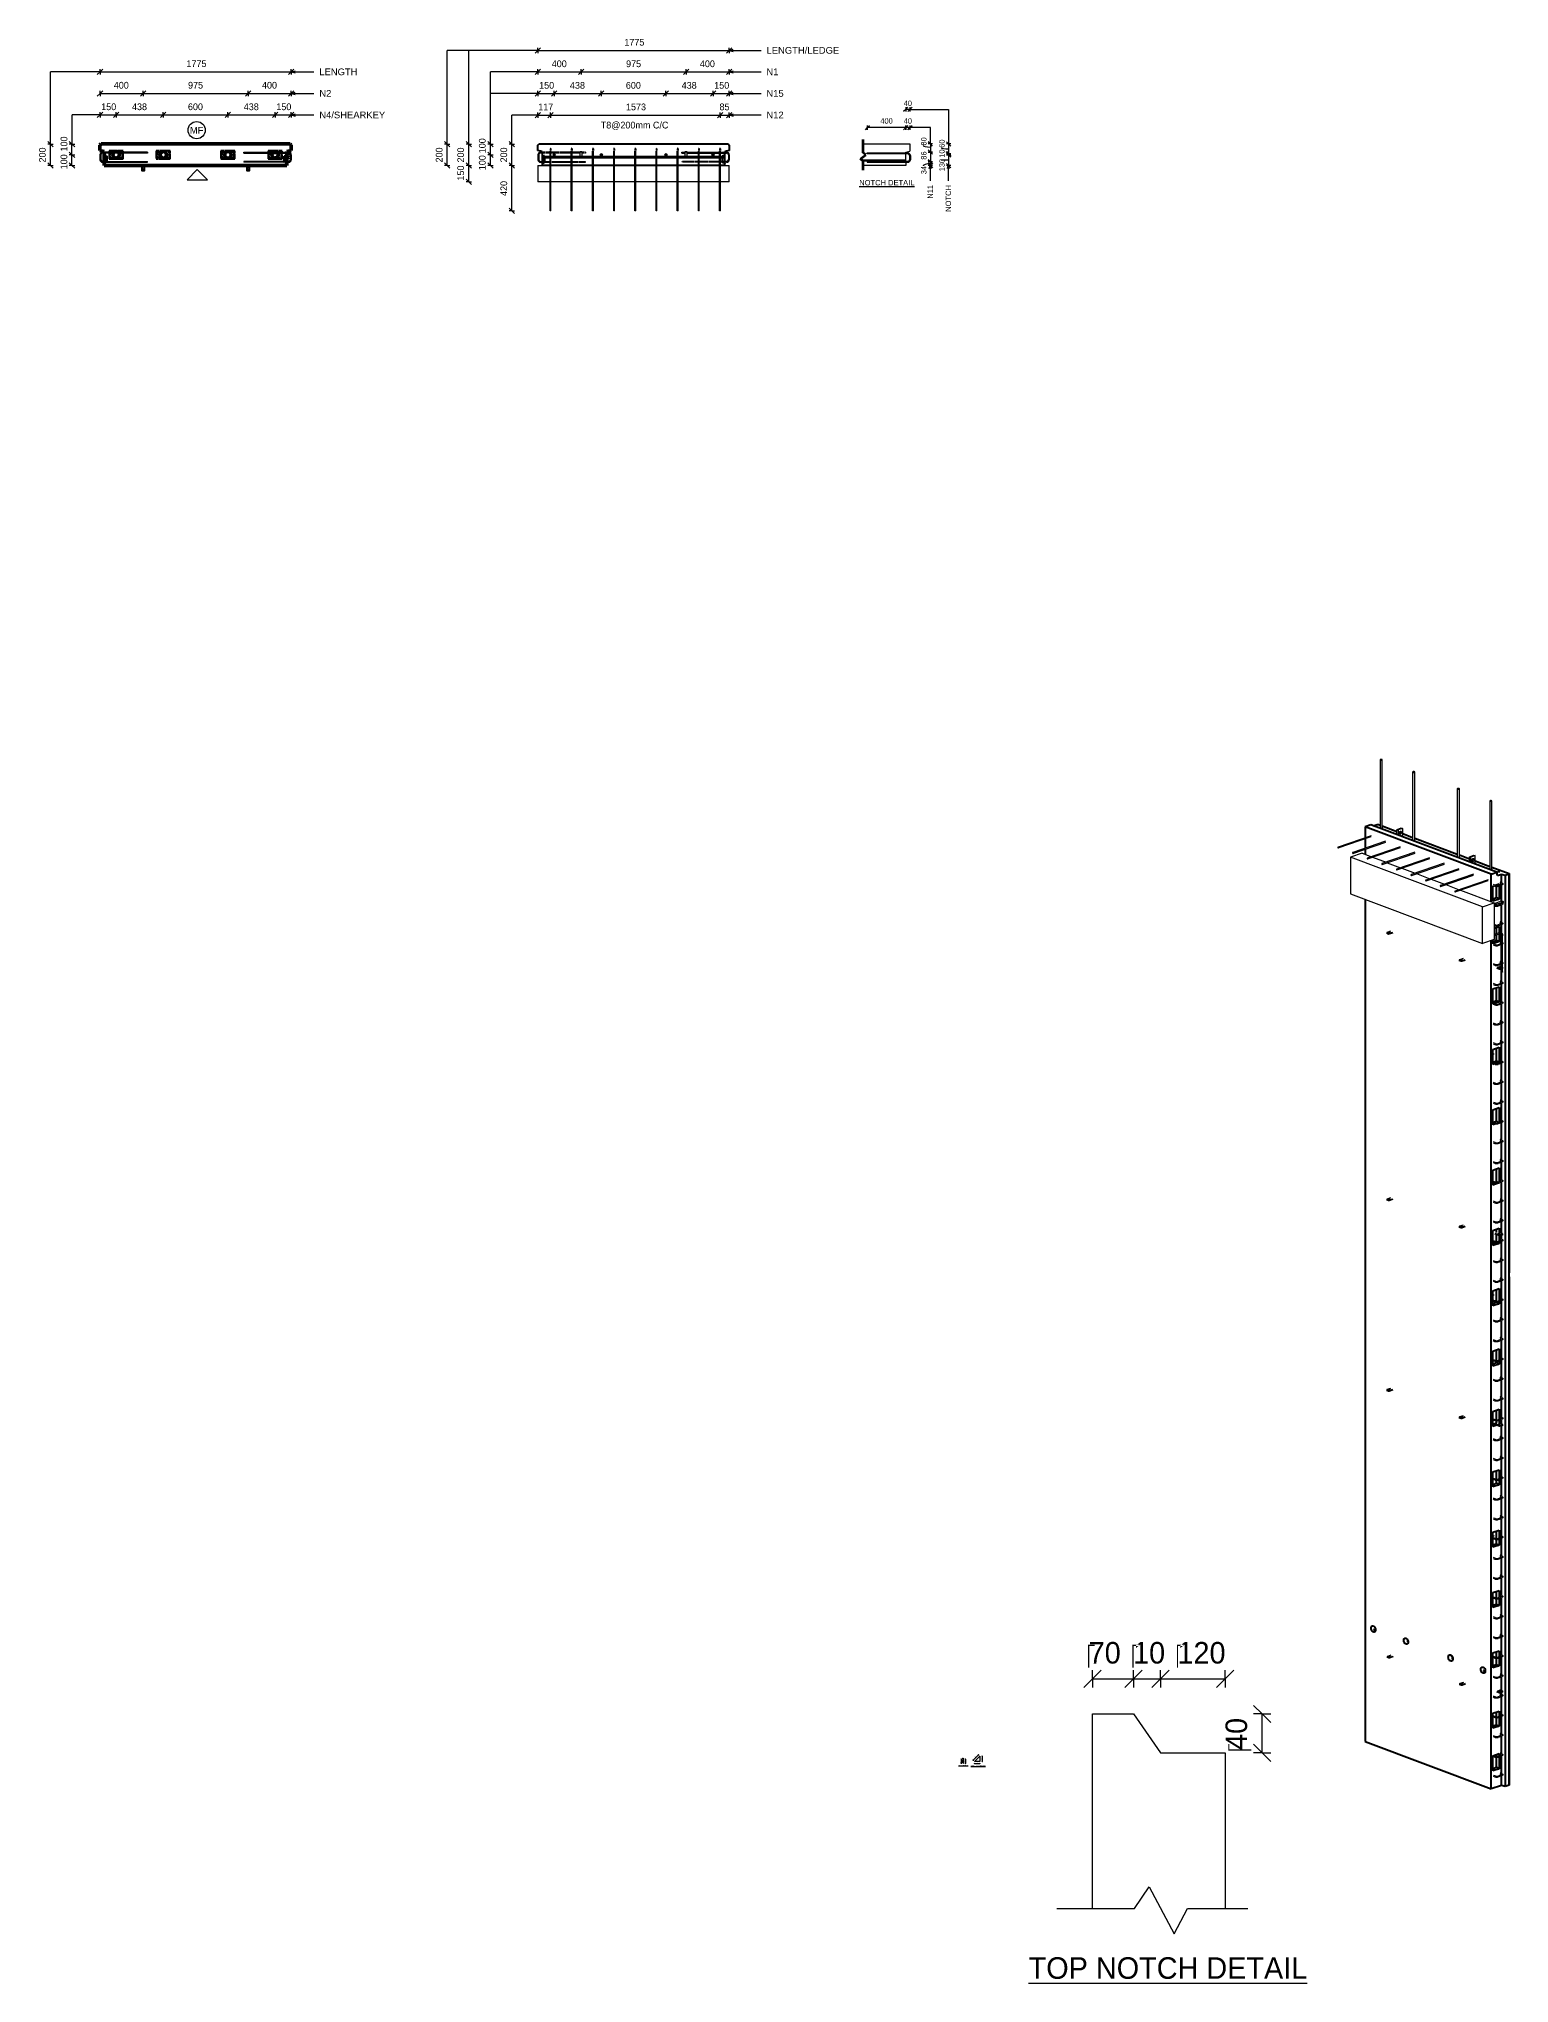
# Model space of a CAD drawing. Header units: millimetres. Extents: x -1273 to 12371, y 1067 to 19111.
import ezdxf

# ---------------------------------------------------------------- set-up
doc = ezdxf.new("R2010")
doc.units = ezdxf.units.MM
doc.linetypes.add('Dash', pattern=[6.36, 3.18, -3.18])
for name, color, linetype, lineweight in [('A-ANNO-DIMS', 211, 'Continuous', 9), ('A-ANNO-DIMS-2', 211, 'Continuous', 9), ('A-ANNO-DIMS-25', 211, 'Continuous', 9), ('A-ANNO-DIMS-3', 211, 'Continuous', 9), ('A-ANNO-DIMS-80', 211, 'Continuous', 9), ('A-DETL', 90, 'Continuous', 18), ('A-DETL-MBND', 5, 'Continuous', 18), ('A-DETL-THIN', 151, 'Continuous', 18), ('A-GENM', 13, 'Continuous', 18), ('A-WALL', 113, 'Continuous', 25), ('A-WALL-HDLN', 110, 'Dash', 25), ('G-ANNO-TEXT', 231, 'Continuous', 9), ('S-BEAM', 12, 'Continuous', 18), ('S-BEAM-HDLN', 1, 'Dash', 18), ('S-RBAR', 171, 'Continuous', 18)]:
    doc.layers.add(name, color=color, linetype=linetype, lineweight=lineweight)
doc.styles.add('Arial', font='arial.ttf', dxfattribs={"height": 62.5})
doc.styles.add('Arial_1', font='arial.ttf', dxfattribs={"height": 50})
doc.styles.add('Arial_2', font='arial.ttf', dxfattribs={"height": 5})
doc.styles.add('Arial_3', font='arial.ttf', dxfattribs={"height": 7.5})
doc.styles.add('Nirmala UI Semilight', font='NirmalaS.ttf', dxfattribs={"height": 62.5})
doc.styles.add('Nirmala UI Semilight_1', font='NirmalaS.ttf', dxfattribs={"height": 50})
doc.styles.add('Nirmala UI Semilight_2', font='NirmalaS.ttf', dxfattribs={"height": 5})
doc.styles.add('Nirmala UI Semilight_3', font='NirmalaS.ttf', dxfattribs={"height": 7.5})
doc.styles.add('Nirmala UI Semilight_4', font='NirmalaS.ttf', dxfattribs={"height": 200})
doc.styles.add('Nirmala UI Semilight_5', font='NirmalaS.ttf', dxfattribs={"height": 200})
doc.dimstyles.new('Arrow_Filled_-_2_5_NI_UI', dxfattribs={"dimscale": 304.8, "dimtxt": 65.460247, "dimasz": 0.164042, "dimexe": 0.082021, "dimexo": 0.0625, "dimgap": 0.082021, "dimtad": 1, "dimdec": 0, "dimzin": 0, "dimdsep": 46, "dimtxsty": 'Nirmala UI Semilight', "dimblk1": 'OBLIQUE', "dimblk2": 'OBLIQUE', "dimsah": 1, "dimcen": 0.09, "dimazin": 0, "dimtfac": 1, "dimtdec": 4, "dimtix": 1, "dimtmove": 0, "dimatfit": 3, "dimfxl": 0.082021, "dimfxlon": 1, "dimtvp": 1, "dimtolj": 1, "dimtzin": 0, "dimarcsym": 2})
doc.dimstyles.new('Arrow_Filled_-_2_5_NI_UI_1', dxfattribs={"dimscale": 304.8, "dimtxt": 65.460247, "dimasz": 0.164042, "dimexe": 0.082021, "dimexo": 0.0625, "dimgap": 0.082021, "dimtad": 1, "dimdec": 0, "dimzin": 0, "dimdsep": 46, "dimtxsty": 'Nirmala UI Semilight', "dimblk1": 'OBLIQUE', "dimblk2": 'OBLIQUE', "dimsah": 1, "dimcen": 0.09, "dimazin": 0, "dimtfac": 1, "dimtdec": 4, "dimtix": 1, "dimtmove": 2, "dimatfit": 3, "dimfxl": 0.082021, "dimfxlon": 1, "dimtvp": 1, "dimtolj": 1, "dimtzin": 0, "dimarcsym": 2})
doc.dimstyles.new('Arrow_Filled_-_2_5_NI_UI_2', dxfattribs={"dimscale": 304.8, "dimtxt": 5.23682, "dimasz": 0.013123, "dimexe": 0.006562, "dimexo": 0.0625, "dimgap": 0.006562, "dimtad": 1, "dimdec": 0, "dimzin": 0, "dimdsep": 46, "dimtxsty": 'Nirmala UI Semilight_2', "dimblk1": 'OBLIQUE', "dimblk2": 'OBLIQUE', "dimsah": 1, "dimcen": 0.09, "dimazin": 0, "dimtfac": 1, "dimtdec": 4, "dimtix": 1, "dimtmove": 0, "dimatfit": 3, "dimfxl": 0.006562, "dimfxlon": 1, "dimtvp": 1, "dimtolj": 1, "dimtzin": 0, "dimarcsym": 2})
doc.dimstyles.new('Arrow_Filled_-_2_5_NI_UI_3', dxfattribs={"dimscale": 304.8, "dimtxt": 7.85523, "dimasz": 0.019685, "dimexe": 0.009843, "dimexo": 0.0625, "dimgap": 0.009843, "dimtad": 1, "dimdec": 0, "dimzin": 0, "dimdsep": 46, "dimtxsty": 'Nirmala UI Semilight_3', "dimblk1": 'OBLIQUE', "dimblk2": 'OBLIQUE', "dimsah": 1, "dimcen": 0.09, "dimazin": 0, "dimtfac": 1, "dimtdec": 4, "dimtix": 1, "dimtmove": 0, "dimatfit": 3, "dimfxl": 0.009843, "dimfxlon": 1, "dimtvp": 1, "dimtolj": 1, "dimtzin": 0, "dimarcsym": 2})
doc.dimstyles.new('Arrow_Filled_-_2_5_NI_UI_4', dxfattribs={"dimscale": 304.8, "dimtxt": 209.472789, "dimasz": 0.524934, "dimexe": 0.262467, "dimexo": 0.0625, "dimgap": 0.262467, "dimtad": 1, "dimdec": 0, "dimzin": 0, "dimdsep": 46, "dimtxsty": 'Nirmala UI Semilight_4', "dimblk1": 'OBLIQUE', "dimblk2": 'OBLIQUE', "dimsah": 1, "dimcen": 0.09, "dimazin": 0, "dimtfac": 1, "dimtdec": 4, "dimtix": 1, "dimtmove": 2, "dimatfit": 3, "dimfxl": 0.262467, "dimfxlon": 1, "dimtvp": 1, "dimtolj": 1, "dimtzin": 0, "dimarcsym": 2})
doc.dimstyles.new('Arrow_Filled_-_2_5_NI_UI_5', dxfattribs={"dimscale": 304.8, "dimtxt": 209.472789, "dimasz": 0.524934, "dimexe": 0.262467, "dimexo": 0.0625, "dimgap": 0.262467, "dimtad": 1, "dimdec": 0, "dimzin": 0, "dimdsep": 46, "dimtxsty": 'Nirmala UI Semilight_4', "dimblk1": 'OBLIQUE', "dimblk2": 'OBLIQUE', "dimsah": 1, "dimcen": 0.09, "dimazin": 0, "dimtfac": 1, "dimtdec": 4, "dimtix": 1, "dimtmove": 0, "dimatfit": 3, "dimfxl": 0.262467, "dimfxlon": 1, "dimtvp": 1, "dimtolj": 1, "dimtzin": 0, "dimarcsym": 2})

msp = doc.modelspace()

# ---------------------------------------------------------------- texts
at = {"layer": 'G-ANNO-TEXT', "color": 7, "attachment_point": 1}
for s, insert, char_height, width, style in [('LENGTH/LEDGE', (5479.6, 19035.8), 62.5, 815.717, 'Arial'), ('LENGTH', (1329.2, 18836.3), 62.5, 428.903, 'Arial'), ('N1', (5478.3, 18836.2), 62.5, 134.283, 'Arial'), ('N2', (1329.2, 18636.5), 62.5, 134.283, 'Arial'), ('N15', (5478.3, 18636.2), 62.5, 192.405, 'Arial'), ('N4/SHEARKEY', (1329.2, 18436.3), 62.5, 737.552, 'Arial'), ('N12', (5478.3, 18436.2), 62.5, 192.405, 'Arial'), ('40', (6752.2, 18538), 50, 91.392, 'Nirmala UI Semilight_1'), ('MF', (128.1, 18294.7), 62.5, 150.316, 'Arial'), ('400', (6535.6, 18374.4), 50, 136.287, 'Nirmala UI Semilight_1'), ('40', (6752.2, 18374.4), 50, 91.392, 'Nirmala UI Semilight_1'), ('\\LNOTCH DETAIL', (6339.8, 17801.3), 50, 622.11, 'Arial_1'), ('\\LTYPICAL GROOVE DETAIL', (7261.5, 3090.7), 5, 106.785, 'Arial_2'), ('\\LTYPICAL CHAMFER DETAIL', (7375, 3087.5), 7.5, 166.911, 'Arial_3'), ('\\LTOP NOTCH DETAIL', (7911.9, 1307.2), 200, 2975.864, 'Nirmala UI Semilight_5')]:
    msp.add_mtext(s, dxfattribs=dict(at, insert=insert, char_height=char_height, width=width, style=style))
at = {"layer": 'G-ANNO-TEXT', "color": 7, "char_height": 50, "attachment_point": 1, "rotation": 90}
for s, insert, width, style in [('80', (6913.8, 18120.9), 89.789, 'Nirmala UI Semilight_1'), ('86', (6913.8, 17989.8), 89.789, 'Nirmala UI Semilight_1'), ('60', (7082.1, 18100.5), 89.789, 'Nirmala UI Semilight_1'), ('10', (7082.1, 18008.1), 76.962, 'Nirmala UI Semilight_1'), ('34', (6913.8, 17854.6), 91.392, 'Nirmala UI Semilight_1'), ('130', (7082.1, 17881.7), 121.856, 'Nirmala UI Semilight_1'), ('N11', (6973, 17627.6), 153.924, 'Arial_1'), ('NOTCH', (7141.3, 17506), 301.435, 'Arial_1')]:
    msp.add_mtext(s, dxfattribs=dict(at, insert=insert, width=width, style=style))

# ---------------------------------------------------------------- blocks, each defined once
blk = doc.blocks.new('RR spread anchor face based - RR-SA-2_5-150-1726819-Elevation Top')
at = {"layer": 'A-GENM'}
for p, q in [((-321, 17935), (-321, 17890)), ((-321, 17890), (-319, 17885)), ((-319, 17885), (-294, 17885)), ((-313, 17901), (-313, 17907)), ((-299, 17907), (-299, 17901)), ((-294, 17885), (-291, 17890)), ((-291, 17890), (-291, 17935))]:
    blk.add_line(p, q, dxfattribs=at)
for centre, start, end in [((-306, 17907), 0, 180), ((-306, 17901), 180, 0)]:
    blk.add_arc(centre, 7, start, end, dxfattribs=at)
blk = doc.blocks.new('RR spread anchor face based - RR-SA-4_0-320-1726835-Elevation Top')
at = {"layer": 'A-GENM'}
for p, q in [((947, 18045), (891, 18045)), ((1057, 18045), (1029, 18045)), ((1069, 18043), (1067, 18044)), ((1029, 18005), (1061, 18005)), ((1043, 18034), (1047, 18034)), ((1047, 18016), (1043, 18016)), ((1069, 18035), (1069, 18043))]:
    blk.add_line(p, q, dxfattribs=at)
for centre, start, end in [((1043, 18025), 90, 270), ((1047, 18025), 270, 90)]:
    blk.add_arc(centre, 9, start, end, dxfattribs=at)
blk = doc.blocks.new('RR spread anchor face based - RR-SA-7_5-260-1726841-Elevation Top Copy 1')
at = {"layer": 'A-GENM'}
for p, q in [((-314, 18063), (-314, 18066)), ((-314, 18066), (-298, 18066)), ((-314, 18008), (-314, 18063)), ((-314, 18063), (-298, 18063)), ((-298, 18066), (-298, 18063)), ((-298, 18063), (-298, 18008)), ((-314, 18006), (-314, 18008)), ((-314, 18008), (-298, 18008)), ((-298, 18006), (-314, 18006)), ((-298, 18008), (-298, 18006))]:
    blk.add_line(p, q, dxfattribs=at)
blk = doc.blocks.new('Rebar Bar - Part 2980172403-431004-3D Ortho')
at = {"layer": 'S-RBAR'}
for p, q in [((13315, 4097), (13315, 4094)), ((13325, 4075), (13325, 4095))]:
    blk.add_line(p, q, dxfattribs=at)
blk = doc.blocks.new('Rebar Bar - Part 2980172403-V1-3D Ortho')
at = {"layer": 'S-RBAR'}
blk.add_line((12907, 4258), (12907, 4230), dxfattribs=at)
blk = doc.blocks.new('Rebar Bar - Part 776176355-431004-3D Ortho')
at = {"layer": 'S-RBAR'}
blk.add_polyline3d([(12584, 4359, 0), (12584, 4359, 0), (12584, 4359, 0), (12584, 4359, 0), (12584, 4359, 0), (12584, 4359, 0)], dxfattribs=at)
blk = doc.blocks.new('Rebar Bar - Part 2031897438-431004-3D Ortho')
at = {"layer": 'S-RBAR'}
for p, q in [((12614, 4346), (12594, 4353)), ((12594, 4345), (12612, 4338))]:
    blk.add_line(p, q, dxfattribs=at)
blk = doc.blocks.new('Rebar Bar - Part 776176355-V2-3D Ortho')
at = {"layer": 'S-RBAR'}
blk.add_polyline3d([(13710, 9690, 0), (13712, 9691, 0), (13713, 9691, 0), (13714, 9691, 0), (13715, 9692, 0), (13715, 9692, 0)], dxfattribs=at)
blk = doc.blocks.new('Rebar Bar - Part 2031897438-V3-3D Ortho')
at = {"layer": 'S-RBAR'}
for p, q in [((13632, 3963), (13612, 3971)), ((13613, 3962), (13631, 3955))]:
    blk.add_line(p, q, dxfattribs=at)
blk = doc.blocks.new('RR spread anchor face based - RR-SA-2_5-150-1726819-3D Ortho')
at = {"layer": 'A-GENM'}
for p, q in [((12752, 10829), (12719, 10818)), ((12719, 10818), (12717, 10816)), ((12717, 10816), (12734, 10809)), ((12717, 10816), (12717, 10807)), ((12734, 10800), (12717, 10807)), ((12732, 10818), (12737, 10820)), ((12734, 10809), (12740, 10810)), ((12734, 10809), (12734, 10800)), ((12740, 10801), (12734, 10800)), ((12740, 10810), (12772, 10821)), ((12772, 10812), (12740, 10801)), ((12740, 10810), (12740, 10801)), ((12746, 10816), (12742, 10815))]:
    blk.add_line(p, q, dxfattribs=at)
for points in [[(12742, 10815, 0), (12740, 10814, 0), (12739, 10814, 0), (12737, 10814, 0), (12735, 10814, 0), (12733, 10814, 0), (12732, 10815, 0), (12731, 10815, 0), (12730, 10816, 0), (12730, 10817, 0), (12730, 10817, 0), (12731, 10818, 0), (12732, 10818, 0)], [(12737, 10820, 0), (12738, 10820, 0), (12740, 10820, 0), (12742, 10820, 0), (12743, 10820, 0), (12745, 10820, 0), (12746, 10820, 0), (12748, 10819, 0), (12748, 10819, 0)], [(12748, 10818, 0), (12748, 10817, 0), (12747, 10817, 0), (12746, 10816, 0)]]:
    blk.add_polyline3d(points, dxfattribs=at)
blk = doc.blocks.new('Rebar Bar - Part 3166313199-431004-3D Ortho')
at = {"layer": 'S-RBAR'}
for p, q in [((13766, 11276), (13783, 11269)), ((13786, 11277), (13768, 11284))]:
    blk.add_line(p, q, dxfattribs=at)
blk = doc.blocks.new('Rebar Bar - Part 2227165887-431004-3D Ortho')
at = {"layer": 'S-RBAR'}
for points in [[(13786, 11268, 0), (13786, 11268, 0), (13786, 11268, 0), (13786, 11268, 0), (13786, 11268, 0), (13786, 11268, 0), (13786, 11268, 0), (13785, 11269, 0), (13785, 11269, 0), (13785, 11269, 0), (13784, 11269, 0), (13784, 11269, 0), (13784, 11269, 0), (13783, 11269, 0)], [(13787, 11269, 0), (13786, 11269, 0), (13786, 11269, 0), (13786, 11269, 0), (13786, 11269, 0), (13786, 11268, 0), (13786, 11268, 0), (13786, 11268, 0), (13785, 11268, 0), (13785, 11268, 0), (13785, 11268, 0), (13784, 11267, 0), (13784, 11267, 0), (13784, 11267, 0), (13783, 11267, 0), (13783, 11267, 0)], [(13786, 11277, 0), (13787, 11277, 0), (13788, 11276, 0), (13788, 11276, 0), (13789, 11276, 0), (13789, 11276, 0), (13790, 11275, 0), (13790, 11275, 0), (13791, 11274, 0), (13791, 11274, 0), (13792, 11274, 0), (13792, 11273, 0), (13793, 11273, 0), (13793, 11272, 0), (13793, 11272, 0), (13794, 11271, 0), (13794, 11270, 0), (13794, 11270, 0), (13794, 11269, 0), (13794, 11268, 0), (13794, 11268, 0), (13794, 11267, 0), (13794, 11266, 0), (13794, 11265, 0), (13793, 11265, 0), (13793, 11264, 0), (13793, 11264, 0), (13792, 11263, 0), (13792, 11263, 0), (13791, 11262, 0), (13791, 11262, 0), (13790, 11262, 0), (13790, 11261, 0), (13789, 11261, 0), (13789, 11261, 0), (13788, 11260, 0), (13788, 11260, 0), (13787, 11260, 0), (13786, 11260, 0), (13786, 11259, 0), (13785, 11259, 0)]]:
    blk.add_polyline3d(points, dxfattribs=at)
blk = doc.blocks.new('Rebar Bar - Part 981547073-431004-3D Ortho')
at = {"layer": 'S-RBAR'}
for p, q in [((13783, 11267), (13750, 11255)), ((13752, 11248), (13785, 11259))]:
    blk.add_line(p, q, dxfattribs=at)
blk = doc.blocks.new('Rebar Bar - Part 2227165887-V4-3D Ortho')
at = {"layer": 'S-RBAR'}
for points in [[(13721, 11248, 0), (13722, 11248, 0), (13723, 11248, 0), (13723, 11247, 0), (13724, 11247, 0), (13725, 11247, 0), (13725, 11247, 0), (13726, 11247, 0), (13727, 11247, 0), (13728, 11246, 0), (13729, 11246, 0), (13729, 11246, 0), (13730, 11246, 0), (13731, 11246, 0), (13732, 11246, 0), (13733, 11246, 0), (13733, 11246, 0), (13734, 11246, 0), (13735, 11246, 0), (13736, 11246, 0), (13737, 11246, 0), (13738, 11246, 0), (13739, 11246, 0), (13739, 11246, 0), (13740, 11246, 0), (13741, 11246, 0), (13742, 11246, 0), (13743, 11246, 0), (13744, 11246, 0), (13744, 11246, 0), (13745, 11246, 0), (13746, 11246, 0), (13747, 11247, 0), (13748, 11247, 0), (13748, 11247, 0), (13749, 11247, 0), (13750, 11247, 0), (13751, 11247, 0), (13751, 11248, 0), (13752, 11248, 0), (13752, 11248, 0)], [(13724, 11256, 0), (13725, 11255, 0), (13725, 11255, 0), (13726, 11255, 0), (13726, 11255, 0), (13727, 11255, 0), (13727, 11255, 0), (13728, 11255, 0), (13728, 11254, 0), (13729, 11254, 0), (13730, 11254, 0), (13730, 11254, 0), (13731, 11254, 0), (13732, 11254, 0), (13733, 11254, 0), (13733, 11254, 0), (13734, 11254, 0), (13735, 11254, 0), (13735, 11254, 0), (13736, 11254, 0), (13737, 11254, 0), (13738, 11254, 0), (13738, 11254, 0), (13739, 11254, 0), (13740, 11254, 0), (13741, 11254, 0), (13741, 11254, 0), (13742, 11254, 0), (13743, 11254, 0), (13743, 11254, 0), (13744, 11254, 0), (13745, 11254, 0), (13745, 11254, 0), (13746, 11255, 0), (13747, 11255, 0), (13747, 11255, 0), (13748, 11255, 0), (13748, 11255, 0), (13749, 11255, 0), (13749, 11255, 0), (13750, 11255, 0)]]:
    blk.add_polyline3d(points, dxfattribs=at)
blk = doc.blocks.new('Rebar Bar - Part 3131074535-431004-3D Ortho')
at = {"layer": 'S-RBAR'}
for p, q in [((13704, 11255), (13721, 11248)), ((13724, 11256), (13707, 11262))]:
    blk.add_line(p, q, dxfattribs=at)
blk = doc.blocks.new('Rebar Bar - Part 3166313199-V5-3D Ortho')
at = {"layer": 'S-RBAR'}
for p, q in [((13767, 11092), (13783, 11086)), ((13786, 11093), (13778, 11096))]:
    blk.add_line(p, q, dxfattribs=at)
blk = doc.blocks.new('Rebar Bar - Part 3131074535-V6-3D Ortho')
at = {"layer": 'S-RBAR'}
for p, q in [((13715, 11067), (13721, 11064)), ((13724, 11072), (13716, 11075))]:
    blk.add_line(p, q, dxfattribs=at)
blk = doc.blocks.new('Rebar Bar - Part 3166313199-V7-3D Ortho')
at = {"layer": 'S-RBAR'}
for p, q in [((13766, 10909), (13783, 10902)), ((13786, 10910), (13768, 10916))]:
    blk.add_line(p, q, dxfattribs=at)
blk = doc.blocks.new('Rebar Bar - Part 3131074535-V8-3D Ortho')
at = {"layer": 'S-RBAR'}
for p, q in [((13724, 10888), (13715, 10892)), ((13715, 10883), (13721, 10881))]:
    blk.add_line(p, q, dxfattribs=at)
blk = doc.blocks.new('Rebar Bar - Part 3131074535-V9-3D Ortho')
at = {"layer": 'S-RBAR'}
for p, q in [((13724, 10153), (13701, 10162)), ((13704, 10152), (13721, 10146))]:
    blk.add_line(p, q, dxfattribs=at)
blk = doc.blocks.new('Rebar Bar - Part 3131074535-V10-3D Ortho')
at = {"layer": 'S-RBAR'}
for p, q in [((13704, 9785), (13721, 9779)), ((13724, 9786), (13707, 9793))]:
    blk.add_line(p, q, dxfattribs=at)
blk = doc.blocks.new('Rebar Bar - Part 3131074535-V11-3D Ortho')
at = {"layer": 'S-RBAR'}
for p, q in [((13724, 9602), (13701, 9611)), ((13701, 9602), (13721, 9595))]:
    blk.add_line(p, q, dxfattribs=at)
blk = doc.blocks.new('Rebar Bar - Part 3131074535-V12-3D Ortho')
at = {"layer": 'S-RBAR'}
for p, q in [((13724, 9051), (13701, 9060)), ((13701, 9051), (13721, 9044))]:
    blk.add_line(p, q, dxfattribs=at)
blk = doc.blocks.new('Rebar Bar - Part 3131074535-V13-3D Ortho')
at = {"layer": 'S-RBAR'}
for p, q in [((13701, 8500), (13721, 8493)), ((13724, 8500), (13702, 8509))]:
    blk.add_line(p, q, dxfattribs=at)
blk = doc.blocks.new('Rebar Bar - Part 3131074535-V14-3D Ortho')
at = {"layer": 'S-RBAR'}
for p, q in [((13701, 3173), (13721, 3165)), ((13724, 3173), (13707, 3179))]:
    blk.add_line(p, q, dxfattribs=at)
blk = doc.blocks.new('Rebar Bar - Part 3145980499-431004-3D Ortho')
at = {"layer": 'S-RBAR'}
for p, q in [((12957, 12307), (12957, 11670)), ((12977, 11663), (12977, 12307))]:
    blk.add_line(p, q, dxfattribs=at)
for points in [[(12960, 12310, 0), (12959, 12309, 0), (12958, 12309, 0), (12957, 12308, 0), (12958, 12307, 0), (12958, 12306, 0), (12960, 12305, 0), (12962, 12304, 0), (12964, 12304, 0), (12967, 12304, 0), (12970, 12304, 0), (12972, 12304, 0), (12974, 12305, 0)], [(12974, 12305, 0), (12976, 12306, 0), (12977, 12306, 0), (12977, 12307, 0), (12977, 12308, 0), (12976, 12309, 0), (12974, 12310, 0), (12972, 12311, 0), (12970, 12311, 0), (12967, 12311, 0), (12965, 12311, 0), (12962, 12311, 0), (12960, 12310, 0)]]:
    blk.add_polyline3d(points, dxfattribs=at)
blk = doc.blocks.new('RR spread anchor face based - RR-SA-4_0-320-1726835-3D Ortho')
at = {"layer": 'A-GENM'}
for p, q in [((13738, 10496), (13762, 10487)), ((13762, 10475), (13738, 10485)), ((13758, 10494), (13755, 10495)), ((13762, 10487), (13767, 10486)), ((13762, 10475), (13762, 10487)), ((13767, 10475), (13762, 10475)), ((13791, 10497), (13767, 10506)), ((13767, 10486), (13792, 10495)), ((13767, 10486), (13767, 10475)), ((13792, 10483), (13767, 10475)), ((13768, 10499), (13771, 10498)), ((13792, 10495), (13791, 10497)), ((13792, 10495), (13792, 10483))]:
    blk.add_line(p, q, dxfattribs=at)
for points in [[(13755, 10495, 0), (13754, 10496, 0), (13753, 10496, 0), (13753, 10497, 0), (13753, 10498, 0), (13754, 10499, 0), (13755, 10499, 0), (13757, 10500, 0), (13759, 10500, 0), (13762, 10500, 0), (13764, 10500, 0), (13766, 10500, 0), (13768, 10499, 0)], [(13773, 10496, 0), (13773, 10495, 0), (13772, 10494, 0), (13771, 10494, 0), (13769, 10493, 0), (13766, 10493, 0), (13764, 10493, 0), (13762, 10493, 0), (13760, 10493, 0), (13758, 10494, 0)], [(13771, 10498, 0), (13772, 10498, 0), (13773, 10497, 0)]]:
    blk.add_polyline3d(points, dxfattribs=at)
blk = doc.blocks.new('RR spread anchor face based - RR-SA-4_0-320-V15-3D Ortho')
at = {"layer": 'A-GENM'}
for p, q in [((13720, 8028), (13762, 8013)), ((13762, 8002), (13720, 8017)), ((13758, 8020), (13755, 8021)), ((13762, 8013), (13767, 8012)), ((13762, 8002), (13762, 8013)), ((13767, 8001), (13762, 8002)), ((13791, 8023), (13767, 8032)), ((13767, 8012), (13792, 8021)), ((13767, 8012), (13767, 8001)), ((13792, 8010), (13767, 8001)), ((13768, 8025), (13771, 8024)), ((13792, 8021), (13791, 8023)), ((13792, 8021), (13792, 8010))]:
    blk.add_line(p, q, dxfattribs=at)
for points in [[(13755, 8021, 0), (13754, 8022, 0), (13753, 8022, 0), (13753, 8023, 0), (13753, 8024, 0), (13754, 8025, 0), (13755, 8026, 0), (13757, 8026, 0), (13759, 8026, 0), (13762, 8026, 0), (13764, 8026, 0), (13766, 8026, 0), (13768, 8025, 0)], [(13773, 8022, 0), (13773, 8021, 0), (13772, 8021, 0), (13771, 8020, 0), (13769, 8019, 0), (13766, 8019, 0), (13764, 8019, 0), (13762, 8019, 0), (13760, 8019, 0), (13758, 8020, 0)], [(13771, 8024, 0), (13772, 8024, 0), (13773, 8023, 0)]]:
    blk.add_polyline3d(points, dxfattribs=at)
blk = doc.blocks.new('RR spread anchor face based - RR-SA-4_0-320-V16-3D Ortho')
at = {"layer": 'A-GENM'}
for p, q in [((13723, 6258), (13762, 6244)), ((13762, 6233), (13738, 6242)), ((13758, 6251), (13755, 6252)), ((13762, 6244), (13767, 6243)), ((13762, 6233), (13762, 6244)), ((13767, 6232), (13762, 6233)), ((13791, 6254), (13767, 6263)), ((13767, 6243), (13792, 6252)), ((13767, 6243), (13767, 6232)), ((13792, 6240), (13767, 6232)), ((13768, 6256), (13771, 6255)), ((13792, 6252), (13791, 6254)), ((13792, 6252), (13792, 6240))]:
    blk.add_line(p, q, dxfattribs=at)
for points in [[(13755, 6252, 0), (13754, 6253, 0), (13753, 6253, 0), (13753, 6254, 0), (13753, 6255, 0), (13754, 6256, 0), (13755, 6257, 0), (13757, 6257, 0), (13759, 6257, 0), (13762, 6257, 0), (13764, 6257, 0), (13766, 6257, 0), (13768, 6256, 0)], [(13773, 6253, 0), (13773, 6252, 0), (13772, 6251, 0), (13771, 6251, 0), (13769, 6250, 0), (13766, 6250, 0), (13764, 6250, 0), (13762, 6250, 0), (13760, 6250, 0), (13758, 6251, 0)], [(13771, 6255, 0), (13772, 6255, 0), (13773, 6254, 0)]]:
    blk.add_polyline3d(points, dxfattribs=at)
blk = doc.blocks.new('Rebar Bar - Part 4227397849-431004-3D Ortho')
at = {"layer": 'S-RBAR'}
blk.add_line((12677, 11783), (12677, 11793), dxfattribs=at)
blk.add_polyline3d([(12675, 11792, 0), (12676, 11793, 0), (12677, 11793, 0), (12676, 11794, 0), (12676, 11795, 0)], dxfattribs=at)
blk = doc.blocks.new('Rebar Bar - Part 4227397849-V17-3D Ortho')
at = {"layer": 'S-RBAR'}
for p, q in [((13747, 11385), (13747, 11374)), ((13763, 11374), (13763, 11385))]:
    blk.add_line(p, q, dxfattribs=at)
for points in [[(13750, 11387, 0), (13749, 11386, 0), (13748, 11386, 0), (13747, 11385, 0), (13748, 11384, 0), (13748, 11384, 0), (13750, 11383, 0), (13751, 11382, 0), (13753, 11382, 0), (13755, 11382, 0), (13757, 11382, 0), (13759, 11382, 0), (13761, 11383, 0)], [(13761, 11383, 0), (13762, 11383, 0), (13763, 11384, 0), (13763, 11385, 0), (13763, 11386, 0), (13762, 11386, 0), (13761, 11387, 0), (13760, 11387, 0), (13758, 11388, 0), (13756, 11388, 0), (13753, 11388, 0), (13752, 11387, 0), (13750, 11387, 0)]]:
    blk.add_polyline3d(points, dxfattribs=at)
blk = doc.blocks.new('Rebar Bar - Part 3574095713-431004-3D Ortho')
at = {"layer": 'S-RBAR'}
for p, q in [((12571, 11715), (12265, 11610)), ((12267, 11603), (12573, 11707))]:
    blk.add_line(p, q, dxfattribs=at)
for points in [[(12269, 11605, 0), (12269, 11606, 0), (12269, 11607, 0), (12268, 11608, 0), (12268, 11609, 0), (12267, 11610, 0), (12266, 11610, 0), (12265, 11610, 0), (12265, 11610, 0), (12264, 11610, 0), (12264, 11609, 0), (12263, 11608, 0), (12263, 11607, 0)], [(12263, 11607, 0), (12263, 11606, 0), (12264, 11605, 0), (12264, 11604, 0), (12265, 11604, 0), (12265, 11603, 0), (12266, 11603, 0), (12267, 11602, 0), (12268, 11603, 0), (12268, 11603, 0), (12269, 11604, 0), (12269, 11604, 0), (12269, 11605, 0)]]:
    blk.add_polyline3d(points, dxfattribs=at)
blk = doc.blocks.new('Rebar Bar - Part 259210708-431004-3D Ortho')
at = {"layer": 'S-RBAR'}
for p, q in [((13673, 12038), (13673, 11401)), ((13693, 11394), (13693, 12038))]:
    blk.add_line(p, q, dxfattribs=at)
for points in [[(13677, 12041, 0), (13675, 12040, 0), (13674, 12039, 0), (13673, 12038, 0), (13674, 12038, 0), (13675, 12037, 0), (13676, 12036, 0), (13678, 12035, 0), (13681, 12035, 0), (13683, 12035, 0), (13686, 12035, 0), (13688, 12035, 0), (13690, 12036, 0)], [(13690, 12036, 0), (13692, 12037, 0), (13693, 12037, 0), (13693, 12038, 0), (13693, 12039, 0), (13692, 12040, 0), (13691, 12041, 0), (13689, 12041, 0), (13686, 12042, 0), (13684, 12042, 0), (13681, 12042, 0), (13679, 12042, 0), (13677, 12041, 0)]]:
    blk.add_polyline3d(points, dxfattribs=at)
blk = doc.blocks.new('RR spread anchor face based - RR-SA-7_5-260-1726841-3D Ortho')
at = {"layer": 'A-GENM'}
for p, q in [((12811, 11769), (12812, 11774)), ((12811, 11726), (12811, 11769)), ((12822, 11765), (12811, 11769)), ((12812, 11774), (12852, 11788)), ((12812, 11774), (12824, 11770)), ((12824, 11770), (12822, 11765)), ((12822, 11765), (12822, 11721)), ((12863, 11784), (12824, 11770)), ((12834, 11739), (12834, 11742)), ((12842, 11749), (12842, 11753)), ((12852, 11788), (12863, 11784)), ((12853, 11749), (12853, 11745)), ((12865, 11780), (12863, 11784)), ((12865, 11705), (12865, 11780))]:
    blk.add_line(p, q, dxfattribs=at)
for points in [[(12834, 11742, 0), (12834, 11746, 0), (12835, 11749, 0), (12837, 11752, 0), (12839, 11754, 0), (12841, 11756, 0), (12843, 11758, 0), (12846, 11758, 0), (12848, 11758, 0), (12850, 11756, 0), (12852, 11754, 0), (12852, 11752, 0), (12853, 11749, 0)], [(12839, 11730, 0), (12837, 11731, 0), (12835, 11733, 0), (12834, 11736, 0), (12834, 11739, 0)], [(12835, 11735, 0), (12835, 11735, 0), (12837, 11737, 0), (12839, 11740, 0), (12841, 11743, 0), (12841, 11746, 0), (12842, 11749, 0)], [(12842, 11753, 0), (12841, 11756, 0), (12841, 11757, 0)], [(12853, 11745, 0), (12852, 11742, 0), (12852, 11738, 0), (12850, 11735, 0), (12848, 11733, 0), (12846, 11731, 0), (12843, 11730, 0), (12841, 11729, 0)]]:
    blk.add_polyline3d(points, dxfattribs=at)
blk = doc.blocks.new('RR spread anchor face based - RR-SA-7_5-260-V18-3D Ortho')
at = {"layer": 'A-GENM'}
for p, q in [((13484, 11516), (13486, 11521)), ((13484, 11472), (13484, 11516)), ((13495, 11512), (13484, 11516)), ((13486, 11521), (13525, 11535)), ((13486, 11521), (13497, 11517)), ((13497, 11517), (13495, 11512)), ((13495, 11512), (13495, 11468)), ((13536, 11531), (13497, 11517)), ((13507, 11486), (13507, 11489)), ((13515, 11496), (13515, 11500)), ((13525, 11535), (13536, 11531)), ((13526, 11496), (13526, 11492)), ((13538, 11527), (13536, 11531)), ((13538, 11452), (13538, 11527))]:
    blk.add_line(p, q, dxfattribs=at)
for points in [[(13507, 11489, 0), (13507, 11493, 0), (13508, 11496, 0), (13510, 11499, 0), (13512, 11502, 0), (13514, 11504, 0), (13516, 11505, 0), (13519, 11505, 0), (13521, 11505, 0), (13523, 11503, 0), (13525, 11501, 0), (13526, 11499, 0), (13526, 11496, 0)], [(13512, 11477, 0), (13510, 11478, 0), (13508, 11480, 0), (13507, 11483, 0), (13507, 11486, 0)], [(13508, 11482, 0), (13510, 11484, 0), (13512, 11487, 0), (13514, 11490, 0), (13514, 11493, 0), (13515, 11496, 0)], [(13515, 11500, 0), (13514, 11503, 0), (13514, 11504, 0)], [(13526, 11492, 0), (13526, 11489, 0), (13525, 11486, 0), (13523, 11483, 0), (13521, 11480, 0), (13519, 11478, 0), (13516, 11477, 0), (13514, 11476, 0), (13514, 11476, 0)]]:
    blk.add_polyline3d(points, dxfattribs=at)
blk = doc.blocks.new('Rebar Bar - Part 48911664-431004-3D Ortho')
at = {"layer": 'S-RBAR'}
for p, q in [((13782, 10787), (13782, 10727)), ((13782, 10719), (13782, 10716)), ((13782, 10707), (13782, 10543)), ((13792, 10722), (13792, 10787)), ((13792, 10538), (13792, 10712)), ((13782, 10535), (13782, 10532)), ((13782, 10523), (13782, 10500)), ((13782, 10480), (13782, 10451)), ((13792, 10451), (13792, 10529))]:
    blk.add_line(p, q, dxfattribs=at)
for points in [[(13791, 10450, 0), (13790, 10449, 0), (13789, 10449, 0), (13787, 10449, 0), (13786, 10449, 0), (13785, 10449, 0), (13784, 10450, 0), (13783, 10450, 0), (13783, 10450, 0), (13782, 10451, 0)], [(13792, 10451, 0), (13792, 10451, 0), (13792, 10450, 0), (13792, 10450, 0), (13791, 10450, 0)]]:
    blk.add_polyline3d(points, dxfattribs=at)
blk = doc.blocks.new('Rebar Bar - Part 684895503-431004-3D Ortho')
at = {"layer": 'S-RBAR'}
for points in [[(13761, 10816, 0), (13762, 10816, 0), (13763, 10816, 0), (13764, 10817, 0), (13765, 10817, 0), (13767, 10817, 0), (13768, 10817, 0), (13769, 10817, 0), (13771, 10817, 0), (13772, 10817, 0), (13773, 10817, 0), (13774, 10816, 0), (13775, 10816, 0), (13777, 10816, 0), (13778, 10815, 0), (13779, 10815, 0), (13780, 10814, 0), (13781, 10813, 0), (13782, 10812, 0), (13783, 10812, 0), (13784, 10811, 0), (13785, 10810, 0), (13786, 10809, 0), (13786, 10808, 0), (13787, 10807, 0), (13788, 10806, 0), (13788, 10805, 0), (13789, 10803, 0), (13790, 10802, 0), (13790, 10801, 0), (13790, 10800, 0), (13791, 10798, 0), (13791, 10797, 0), (13792, 10796, 0), (13792, 10794, 0), (13792, 10793, 0), (13792, 10792, 0), (13792, 10790, 0), (13792, 10789, 0), (13792, 10787, 0), (13792, 10787, 0)], [(13764, 10806, 0), (13765, 10806, 0), (13765, 10807, 0), (13766, 10807, 0), (13767, 10807, 0), (13768, 10807, 0), (13768, 10807, 0), (13769, 10807, 0), (13770, 10807, 0), (13770, 10807, 0), (13771, 10807, 0), (13772, 10807, 0), (13772, 10806, 0), (13773, 10806, 0), (13773, 10806, 0), (13774, 10806, 0), (13775, 10805, 0), (13775, 10805, 0), (13776, 10805, 0), (13776, 10804, 0), (13777, 10804, 0), (13777, 10803, 0), (13778, 10803, 0), (13778, 10802, 0), (13779, 10801, 0), (13779, 10801, 0), (13780, 10800, 0), (13780, 10799, 0), (13780, 10798, 0), (13781, 10797, 0), (13781, 10797, 0), (13781, 10796, 0), (13782, 10795, 0), (13782, 10794, 0), (13782, 10793, 0), (13782, 10792, 0), (13782, 10791, 0), (13782, 10789, 0), (13782, 10788, 0), (13782, 10787, 0), (13782, 10787, 0)]]:
    blk.add_polyline3d(points, dxfattribs=at)
blk = doc.blocks.new('Rebar Bar - Part 302060929-431004-3D Ortho')
at = {"layer": 'S-RBAR'}
for p, q in [((13761, 10816), (13715, 10800)), ((13715, 10789), (13764, 10806))]:
    blk.add_line(p, q, dxfattribs=at)
blk = doc.blocks.new('Rebar Bar - Part 3901799845-431004-3D Ortho')
at = {"layer": 'S-RBAR'}
for p, q in [((13780, 11107), (13715, 11085)), ((13715, 11074), (13783, 11097))]:
    blk.add_line(p, q, dxfattribs=at)
blk = doc.blocks.new('Rebar Bar - Part 684895503-V19-3D Ortho')
at = {"layer": 'S-RBAR'}
for points in [[(13780, 11107, 0), (13781, 11107, 0), (13782, 11108, 0), (13783, 11108, 0), (13785, 11108, 0), (13786, 11108, 0), (13787, 11108, 0), (13788, 11108, 0), (13790, 11108, 0), (13791, 11108, 0), (13792, 11108, 0), (13793, 11108, 0), (13795, 11107, 0), (13796, 11107, 0), (13797, 11106, 0), (13798, 11106, 0), (13799, 11105, 0), (13800, 11105, 0)], [(13783, 11097, 0), (13784, 11098, 0), (13784, 11098, 0), (13785, 11098, 0), (13786, 11098, 0), (13787, 11098, 0), (13787, 11098, 0), (13788, 11098, 0), (13789, 11098, 0), (13790, 11098, 0), (13790, 11098, 0), (13791, 11098, 0), (13791, 11098, 0), (13792, 11098, 0), (13793, 11097, 0), (13793, 11097, 0), (13794, 11097, 0), (13794, 11096, 0), (13795, 11096, 0), (13795, 11095, 0), (13796, 11095, 0), (13796, 11094, 0), (13797, 11094, 0), (13797, 11093, 0)]]:
    blk.add_polyline3d(points, dxfattribs=at)
blk = doc.blocks.new('DIMBLOCK1-Elevation Top')
at = {"layer": 'A-ANNO-DIMS-25'}
for p, q in [((-706, 18405), (-731, 18380)), ((-706, 18405), (-681, 18430)), ((-706, 18405), (-706, 18430)), ((-706, 18405), (-556, 18405)), ((-706, 18405), (-706, 18380)), ((-556, 18405), (-581, 18380)), ((-556, 18405), (-531, 18430)), ((-556, 18405), (-556, 18430)), ((-556, 18405), (-556, 18380))]:
    blk.add_line(p, q, dxfattribs=at)
at = {"layer": 'A-ANNO-DIMS-25', "color": 0, "insert": (-695, 18512), "char_height": 62.5, "width": 154.25, "attachment_point": 1, "line_spacing_factor": 1.142579, "style": 'Nirmala UI Semilight'}
blk.add_mtext('150', dxfattribs=at)
blk = doc.blocks.new('_Oblique')
at = {"color": 0, "linetype": 'ByBlock', "lineweight": -2}
blk.add_line((-0.5, -0.5), (0.5, 0.5), dxfattribs=at)
blk = doc.blocks.new('DIMBLOCK2-Elevation Top')
at = {"layer": 'A-ANNO-DIMS-25'}
for p, q in [((-556, 18405), (-581, 18380)), ((-556, 18405), (-531, 18430)), ((-556, 18405), (-556, 18430)), ((-556, 18405), (-119, 18405)), ((-556, 18405), (-556, 18380)), ((-119, 18405), (-144, 18380)), ((-119, 18405), (-94, 18430)), ((-119, 18405), (-119, 18430)), ((-119, 18405), (-119, 18380))]:
    blk.add_line(p, q, dxfattribs=at)
at = {"layer": 'A-ANNO-DIMS-25', "color": 0, "insert": (-409, 18512), "char_height": 62.5, "width": 172.82, "attachment_point": 1, "line_spacing_factor": 1.142579, "style": 'Nirmala UI Semilight'}
blk.add_mtext('438', dxfattribs=at)
blk = doc.blocks.new('DIMBLOCK3-Elevation Top')
at = {"layer": 'A-ANNO-DIMS-25'}
for p, q in [((-119, 18405), (-144, 18380)), ((-119, 18405), (-94, 18430)), ((-119, 18405), (-119, 18430)), ((-119, 18405), (481, 18405)), ((-119, 18405), (-119, 18380)), ((481, 18405), (456, 18380)), ((481, 18405), (506, 18430)), ((481, 18405), (481, 18430)), ((481, 18405), (481, 18380))]:
    blk.add_line(p, q, dxfattribs=at)
at = {"layer": 'A-ANNO-DIMS-25', "color": 0, "insert": (110, 18512), "char_height": 62.5, "width": 171.39, "attachment_point": 1, "line_spacing_factor": 1.142579, "style": 'Nirmala UI Semilight'}
blk.add_mtext('600', dxfattribs=at)
blk = doc.blocks.new('DIMBLOCK4-Elevation Top')
at = {"layer": 'A-ANNO-DIMS-25'}
for p, q in [((481, 18405), (456, 18380)), ((481, 18405), (506, 18430)), ((481, 18405), (481, 18430)), ((481, 18405), (919, 18405)), ((481, 18405), (481, 18380)), ((919, 18405), (894, 18380)), ((919, 18405), (944, 18430)), ((919, 18405), (919, 18430)), ((919, 18405), (919, 18380))]:
    blk.add_line(p, q, dxfattribs=at)
at = {"layer": 'A-ANNO-DIMS-25', "color": 0, "insert": (628, 18512), "char_height": 62.5, "width": 172.82, "attachment_point": 1, "line_spacing_factor": 1.142579, "style": 'Nirmala UI Semilight'}
blk.add_mtext('438', dxfattribs=at)
blk = doc.blocks.new('DIMBLOCK5-Elevation Top')
at = {"layer": 'A-ANNO-DIMS-25'}
for p, q in [((919, 18405), (894, 18380)), ((919, 18405), (944, 18430)), ((919, 18405), (919, 18430)), ((919, 18405), (1069, 18405)), ((919, 18405), (919, 18380)), ((1069, 18405), (1044, 18380)), ((1069, 18405), (1094, 18430)), ((1069, 18405), (1069, 18430)), ((1069, 18405), (1069, 18380))]:
    blk.add_line(p, q, dxfattribs=at)
at = {"layer": 'A-ANNO-DIMS-25', "color": 0, "insert": (930, 18512), "char_height": 62.5, "width": 154.25, "attachment_point": 1, "line_spacing_factor": 1.142579, "style": 'Nirmala UI Semilight'}
blk.add_mtext('150', dxfattribs=at)
blk = doc.blocks.new('DIMBLOCK6-Elevation Top')
at = {"layer": 'A-ANNO-DIMS-25'}
for p, q in [((-706, 18605), (-731, 18580)), ((-706, 18605), (-681, 18630)), ((-706, 18605), (-706, 18630)), ((-706, 18605), (-306, 18605)), ((-706, 18605), (-706, 18580)), ((-306, 18605), (-331, 18580)), ((-306, 18605), (-281, 18630)), ((-306, 18605), (-306, 18630)), ((-306, 18605), (-306, 18580))]:
    blk.add_line(p, q, dxfattribs=at)
at = {"layer": 'A-ANNO-DIMS-25', "color": 0, "insert": (-578, 18712), "char_height": 62.5, "width": 172.82, "attachment_point": 1, "line_spacing_factor": 1.142579, "style": 'Nirmala UI Semilight'}
blk.add_mtext('400', dxfattribs=at)
blk = doc.blocks.new('DIMBLOCK7-Elevation Top')
at = {"layer": 'A-ANNO-DIMS-25'}
for p, q in [((-306, 18605), (-331, 18580)), ((-306, 18605), (-281, 18630)), ((-306, 18605), (-306, 18630)), ((-306, 18605), (669, 18605)), ((-306, 18605), (-306, 18580)), ((669, 18605), (644, 18580)), ((669, 18605), (694, 18630)), ((669, 18605), (669, 18630)), ((669, 18605), (669, 18580))]:
    blk.add_line(p, q, dxfattribs=at)
at = {"layer": 'A-ANNO-DIMS-25', "color": 0, "insert": (111, 18712), "char_height": 62.5, "width": 168.53, "attachment_point": 1, "line_spacing_factor": 1.142579, "style": 'Nirmala UI Semilight'}
blk.add_mtext('975', dxfattribs=at)
blk = doc.blocks.new('DIMBLOCK8-Elevation Top')
at = {"layer": 'A-ANNO-DIMS-25'}
for p, q in [((669, 18605), (644, 18580)), ((669, 18605), (694, 18630)), ((669, 18605), (669, 18630)), ((669, 18605), (1069, 18605)), ((669, 18605), (669, 18580)), ((1069, 18605), (1044, 18580)), ((1069, 18605), (1094, 18630)), ((1069, 18605), (1069, 18630)), ((1069, 18605), (1069, 18580))]:
    blk.add_line(p, q, dxfattribs=at)
at = {"layer": 'A-ANNO-DIMS-25', "color": 0, "insert": (797, 18712), "char_height": 62.5, "width": 172.82, "attachment_point": 1, "line_spacing_factor": 1.142579, "style": 'Nirmala UI Semilight'}
blk.add_mtext('400', dxfattribs=at)
blk = doc.blocks.new('DIMBLOCK9-Elevation Top')
at = {"layer": 'A-ANNO-DIMS-25'}
for p, q in [((-706, 18805), (-731, 18780)), ((-706, 18805), (-681, 18830)), ((-706, 18805), (-706, 18830)), ((-706, 18805), (1069, 18805)), ((-706, 18805), (-706, 18780)), ((1069, 18805), (1044, 18780)), ((1069, 18805), (1094, 18830)), ((1069, 18805), (1069, 18830)), ((1069, 18805), (1069, 18780))]:
    blk.add_line(p, q, dxfattribs=at)
at = {"layer": 'A-ANNO-DIMS-25', "color": 0, "insert": (96, 18912), "char_height": 62.5, "width": 205.66, "attachment_point": 1, "line_spacing_factor": 1.142579, "style": 'Nirmala UI Semilight'}
blk.add_mtext('1775', dxfattribs=at)
blk = doc.blocks.new('DIMBLOCK10-Elevation Top')
at = {"layer": 'A-ANNO-DIMS-25'}
for p, q in [((-966, 18035), (-991, 18060)), ((-966, 18035), (-991, 18035)), ((-966, 17935), (-991, 17960)), ((-966, 17935), (-991, 17935)), ((-966, 17935), (-966, 18035)), ((-966, 18035), (-941, 18010)), ((-966, 18035), (-941, 18035)), ((-966, 17935), (-941, 17910)), ((-966, 17935), (-941, 17935))]:
    blk.add_line(p, q, dxfattribs=at)
at = {"layer": 'A-ANNO-DIMS-25', "color": 0, "insert": (-1072, 17900), "char_height": 62.5, "width": 154.25, "attachment_point": 1, "rotation": 90, "line_spacing_factor": 1.142579, "style": 'Nirmala UI Semilight'}
blk.add_mtext('100', dxfattribs=at)
blk = doc.blocks.new('DIMBLOCK11-Elevation Top')
at = {"layer": 'A-ANNO-DIMS-25'}
for p, q in [((-966, 18135), (-991, 18160)), ((-966, 18135), (-991, 18135)), ((-966, 18035), (-991, 18060)), ((-966, 18035), (-966, 18135)), ((-966, 18135), (-941, 18110)), ((-966, 18135), (-941, 18135)), ((-966, 18035), (-991, 18035)), ((-966, 18035), (-941, 18010)), ((-966, 18035), (-941, 18035))]:
    blk.add_line(p, q, dxfattribs=at)
at = {"layer": 'A-ANNO-DIMS-25', "color": 0, "insert": (-1072, 18066), "char_height": 62.5, "width": 154.25, "attachment_point": 1, "rotation": 90, "line_spacing_factor": 1.142579, "style": 'Nirmala UI Semilight'}
blk.add_mtext('100', dxfattribs=at)
blk = doc.blocks.new('DIMBLOCK12-Elevation Top')
at = {"layer": 'A-ANNO-DIMS-25'}
for p, q in [((-1166, 18135), (-1191, 18160)), ((-1166, 18135), (-1191, 18135)), ((-1166, 17935), (-1166, 18135)), ((-1166, 18135), (-1141, 18110)), ((-1166, 18135), (-1141, 18135)), ((-1166, 17935), (-1191, 17960)), ((-1166, 17935), (-1191, 17935)), ((-1166, 17935), (-1141, 17910)), ((-1166, 17935), (-1141, 17935))]:
    blk.add_line(p, q, dxfattribs=at)
at = {"layer": 'A-ANNO-DIMS-25', "color": 0, "insert": (-1272, 17964), "char_height": 62.5, "width": 171.39, "attachment_point": 1, "rotation": 90, "line_spacing_factor": 1.142579, "style": 'Nirmala UI Semilight'}
blk.add_mtext('200', dxfattribs=at)
blk = doc.blocks.new('DIMBLOCK13-Elevation Top Copy 1')
at = {"layer": 'A-ANNO-DIMS-25'}
for p, q in [((3358, 18404), (3383, 18429)), ((3358, 18404), (3358, 18429)), ((3475, 18404), (3500, 18429)), ((3475, 18404), (3475, 18429)), ((3358, 18404), (3333, 18379)), ((3358, 18404), (3475, 18404)), ((3358, 18404), (3358, 18379)), ((3475, 18404), (3450, 18379)), ((3475, 18404), (3475, 18379))]:
    blk.add_line(p, q, dxfattribs=at)
at = {"layer": 'A-ANNO-DIMS-25', "color": 0, "insert": (3361, 18511), "char_height": 62.5, "width": 134.25, "attachment_point": 1, "line_spacing_factor": 1.142579, "style": 'Nirmala UI Semilight'}
blk.add_mtext('117', dxfattribs=at)
blk = doc.blocks.new('DIMBLOCK14-Elevation Top Copy 1')
at = {"layer": 'A-ANNO-DIMS-25'}
for p, q in [((3475, 18404), (3500, 18429)), ((3475, 18404), (3475, 18429)), ((5048, 18404), (5073, 18429)), ((5048, 18404), (5048, 18429)), ((3475, 18404), (3450, 18379)), ((3475, 18404), (5048, 18404)), ((3475, 18404), (3475, 18379)), ((5048, 18404), (5023, 18379)), ((5048, 18404), (5048, 18379))]:
    blk.add_line(p, q, dxfattribs=at)
at = {"layer": 'A-ANNO-DIMS-25', "color": 0, "char_height": 62.5, "attachment_point": 1, "line_spacing_factor": 1.142579, "style": 'Nirmala UI Semilight'}
for s, insert, width in [('1573', (4175, 18511), 208.52), ('T8@200mm C/C', (3941, 18342), 769.81)]:
    blk.add_mtext(s, dxfattribs=dict(at, insert=insert, width=width))
blk = doc.blocks.new('DIMBLOCK15-Elevation Top Copy 1')
at = {"layer": 'A-ANNO-DIMS-25'}
for p, q in [((5048, 18404), (5073, 18429)), ((5048, 18404), (5048, 18429)), ((5133, 18404), (5158, 18429)), ((5133, 18404), (5133, 18429)), ((5048, 18404), (5023, 18379)), ((5048, 18404), (5133, 18404)), ((5048, 18404), (5048, 18379)), ((5133, 18404), (5108, 18379)), ((5133, 18404), (5133, 18379))]:
    blk.add_line(p, q, dxfattribs=at)
at = {"layer": 'A-ANNO-DIMS-25', "color": 0, "insert": (5043, 18511), "char_height": 62.5, "width": 114.26, "attachment_point": 1, "line_spacing_factor": 1.142579, "style": 'Nirmala UI Semilight'}
blk.add_mtext('85', dxfattribs=at)
blk = doc.blocks.new('DIMBLOCK16-Elevation Top Copy 1')
at = {"layer": 'A-ANNO-DIMS-25'}
for p, q in [((3358, 18604), (3333, 18579)), ((3358, 18604), (3383, 18629)), ((3358, 18604), (3358, 18629)), ((3358, 18604), (3508, 18604)), ((3358, 18604), (3358, 18579)), ((3508, 18604), (3483, 18579)), ((3508, 18604), (3533, 18629)), ((3508, 18604), (3508, 18629)), ((3508, 18604), (3508, 18579))]:
    blk.add_line(p, q, dxfattribs=at)
at = {"layer": 'A-ANNO-DIMS-25', "color": 0, "insert": (3369, 18711), "char_height": 62.5, "width": 154.25, "attachment_point": 1, "line_spacing_factor": 1.142579, "style": 'Nirmala UI Semilight'}
blk.add_mtext('150', dxfattribs=at)
blk = doc.blocks.new('DIMBLOCK17-Elevation Top Copy 1')
at = {"layer": 'A-ANNO-DIMS-25'}
for p, q in [((3508, 18604), (3483, 18579)), ((3508, 18604), (3533, 18629)), ((3508, 18604), (3508, 18629)), ((3508, 18604), (3946, 18604)), ((3508, 18604), (3508, 18579)), ((3946, 18604), (3921, 18579)), ((3946, 18604), (3971, 18629)), ((3946, 18604), (3946, 18629)), ((3946, 18604), (3946, 18579))]:
    blk.add_line(p, q, dxfattribs=at)
at = {"layer": 'A-ANNO-DIMS-25', "color": 0, "insert": (3655, 18711), "char_height": 62.5, "width": 172.82, "attachment_point": 1, "line_spacing_factor": 1.142579, "style": 'Nirmala UI Semilight'}
blk.add_mtext('438', dxfattribs=at)
blk = doc.blocks.new('DIMBLOCK18-Elevation Top Copy 1')
at = {"layer": 'A-ANNO-DIMS-25'}
for p, q in [((3946, 18604), (3921, 18579)), ((3946, 18604), (3971, 18629)), ((3946, 18604), (3946, 18629)), ((3946, 18604), (4546, 18604)), ((3946, 18604), (3946, 18579)), ((4546, 18604), (4521, 18579)), ((4546, 18604), (4571, 18629)), ((4546, 18604), (4546, 18629)), ((4546, 18604), (4546, 18579))]:
    blk.add_line(p, q, dxfattribs=at)
at = {"layer": 'A-ANNO-DIMS-25', "color": 0, "insert": (4174, 18711), "char_height": 62.5, "width": 171.39, "attachment_point": 1, "line_spacing_factor": 1.142579, "style": 'Nirmala UI Semilight'}
blk.add_mtext('600', dxfattribs=at)
blk = doc.blocks.new('DIMBLOCK19-Elevation Top Copy 1')
at = {"layer": 'A-ANNO-DIMS-25'}
for p, q in [((4546, 18604), (4521, 18579)), ((4546, 18604), (4571, 18629)), ((4546, 18604), (4546, 18629)), ((4546, 18604), (4983, 18604)), ((4546, 18604), (4546, 18579)), ((4983, 18604), (4958, 18579)), ((4983, 18604), (5008, 18629)), ((4983, 18604), (4983, 18629)), ((4983, 18604), (4983, 18579))]:
    blk.add_line(p, q, dxfattribs=at)
at = {"layer": 'A-ANNO-DIMS-25', "color": 0, "insert": (4692, 18711), "char_height": 62.5, "width": 172.82, "attachment_point": 1, "line_spacing_factor": 1.142579, "style": 'Nirmala UI Semilight'}
blk.add_mtext('438', dxfattribs=at)
blk = doc.blocks.new('DIMBLOCK20-Elevation Top Copy 1')
at = {"layer": 'A-ANNO-DIMS-25'}
for p, q in [((4983, 18604), (4958, 18579)), ((4983, 18604), (5008, 18629)), ((4983, 18604), (4983, 18629)), ((4983, 18604), (5133, 18604)), ((4983, 18604), (4983, 18579)), ((5133, 18604), (5108, 18579)), ((5133, 18604), (5158, 18629)), ((5133, 18604), (5133, 18629)), ((5133, 18604), (5133, 18579))]:
    blk.add_line(p, q, dxfattribs=at)
at = {"layer": 'A-ANNO-DIMS-25', "color": 0, "insert": (4994, 18711), "char_height": 62.5, "width": 154.25, "attachment_point": 1, "line_spacing_factor": 1.142579, "style": 'Nirmala UI Semilight'}
blk.add_mtext('150', dxfattribs=at)
blk = doc.blocks.new('DIMBLOCK21-Elevation Top Copy 1')
at = {"layer": 'A-ANNO-DIMS-25'}
for p, q in [((3358, 18804), (3333, 18779)), ((3358, 18804), (3383, 18829)), ((3358, 18804), (3358, 18829)), ((3358, 18804), (3758, 18804)), ((3358, 18804), (3358, 18779)), ((3758, 18804), (3733, 18779)), ((3758, 18804), (3783, 18829)), ((3758, 18804), (3758, 18829)), ((3758, 18804), (3758, 18779))]:
    blk.add_line(p, q, dxfattribs=at)
at = {"layer": 'A-ANNO-DIMS-25', "color": 0, "insert": (3486, 18911), "char_height": 62.5, "width": 172.82, "attachment_point": 1, "line_spacing_factor": 1.142579, "style": 'Nirmala UI Semilight'}
blk.add_mtext('400', dxfattribs=at)
blk = doc.blocks.new('DIMBLOCK22-Elevation Top Copy 1')
at = {"layer": 'A-ANNO-DIMS-25'}
for p, q in [((3758, 18804), (3733, 18779)), ((3758, 18804), (3783, 18829)), ((3758, 18804), (3758, 18829)), ((3758, 18804), (4733, 18804)), ((3758, 18804), (3758, 18779)), ((4733, 18804), (4708, 18779)), ((4733, 18804), (4758, 18829)), ((4733, 18804), (4733, 18829)), ((4733, 18804), (4733, 18779))]:
    blk.add_line(p, q, dxfattribs=at)
at = {"layer": 'A-ANNO-DIMS-25', "color": 0, "insert": (4176, 18911), "char_height": 62.5, "width": 168.53, "attachment_point": 1, "line_spacing_factor": 1.142579, "style": 'Nirmala UI Semilight'}
blk.add_mtext('975', dxfattribs=at)
blk = doc.blocks.new('DIMBLOCK23-Elevation Top Copy 1')
at = {"layer": 'A-ANNO-DIMS-25'}
for p, q in [((4733, 18804), (4708, 18779)), ((4733, 18804), (4758, 18829)), ((4733, 18804), (4733, 18829)), ((4733, 18804), (5133, 18804)), ((4733, 18804), (4733, 18779)), ((5133, 18804), (5108, 18779)), ((5133, 18804), (5158, 18829)), ((5133, 18804), (5133, 18829)), ((5133, 18804), (5133, 18779))]:
    blk.add_line(p, q, dxfattribs=at)
at = {"layer": 'A-ANNO-DIMS-25', "color": 0, "insert": (4861, 18911), "char_height": 62.5, "width": 172.82, "attachment_point": 1, "line_spacing_factor": 1.142579, "style": 'Nirmala UI Semilight'}
blk.add_mtext('400', dxfattribs=at)
blk = doc.blocks.new('DIMBLOCK24-Elevation Top Copy 1')
at = {"layer": 'A-ANNO-DIMS-25'}
for p, q in [((3358, 19004), (3333, 18979)), ((3358, 19004), (3383, 19029)), ((3358, 19004), (3358, 19029)), ((3358, 19004), (5133, 19004)), ((3358, 19004), (3358, 18979)), ((5133, 19004), (5108, 18979)), ((5133, 19004), (5158, 19029)), ((5133, 19004), (5133, 19029)), ((5133, 19004), (5133, 18979))]:
    blk.add_line(p, q, dxfattribs=at)
at = {"layer": 'A-ANNO-DIMS-25', "color": 0, "insert": (4160, 19111), "char_height": 62.5, "width": 205.66, "attachment_point": 1, "line_spacing_factor": 1.142579, "style": 'Nirmala UI Semilight'}
blk.add_mtext('1775', dxfattribs=at)
blk = doc.blocks.new('DIMBLOCK25-Elevation Top Copy 1')
at = {"layer": 'A-ANNO-DIMS-25'}
for p, q in [((3117, 17935), (3092, 17960)), ((3117, 17935), (3092, 17935)), ((3117, 17515), (3117, 17935)), ((3117, 17935), (3142, 17910)), ((3117, 17935), (3142, 17935)), ((3117, 17515), (3092, 17540)), ((3117, 17515), (3092, 17515)), ((3117, 17515), (3142, 17490)), ((3117, 17515), (3142, 17515))]:
    blk.add_line(p, q, dxfattribs=at)
at = {"layer": 'A-ANNO-DIMS-25', "color": 0, "insert": (3010, 17653), "char_height": 62.5, "width": 172.82, "attachment_point": 1, "rotation": 90, "line_spacing_factor": 1.142579, "style": 'Nirmala UI Semilight'}
blk.add_mtext('420', dxfattribs=at)
blk = doc.blocks.new('DIMBLOCK26-Elevation Top Copy 1')
at = {"layer": 'A-ANNO-DIMS-25'}
for p, q in [((3117, 18135), (3092, 18160)), ((3117, 18135), (3092, 18135)), ((3117, 17935), (3117, 18135)), ((3117, 18135), (3142, 18110)), ((3117, 18135), (3142, 18135)), ((3117, 17935), (3092, 17960)), ((3117, 17935), (3092, 17935)), ((3117, 17935), (3142, 17910)), ((3117, 17935), (3142, 17935))]:
    blk.add_line(p, q, dxfattribs=at)
at = {"layer": 'A-ANNO-DIMS-25', "color": 0, "insert": (3010, 17964), "char_height": 62.5, "width": 171.39, "attachment_point": 1, "rotation": 90, "line_spacing_factor": 1.142579, "style": 'Nirmala UI Semilight'}
blk.add_mtext('200', dxfattribs=at)
blk = doc.blocks.new('DIMBLOCK27-Elevation Top Copy 1')
at = {"layer": 'A-ANNO-DIMS-25'}
for p, q in [((2917, 18035), (2892, 18060)), ((2917, 18035), (2892, 18035)), ((2917, 17935), (2892, 17960)), ((2917, 17935), (2892, 17935)), ((2917, 17935), (2917, 18035)), ((2917, 18035), (2942, 18010)), ((2917, 18035), (2942, 18035)), ((2917, 17935), (2942, 17910)), ((2917, 17935), (2942, 17935))]:
    blk.add_line(p, q, dxfattribs=at)
at = {"layer": 'A-ANNO-DIMS-25', "color": 0, "insert": (2810, 17892), "char_height": 62.5, "width": 154.25, "attachment_point": 1, "rotation": 90, "line_spacing_factor": 1.142579, "style": 'Nirmala UI Semilight'}
blk.add_mtext('100', dxfattribs=at)
blk = doc.blocks.new('DIMBLOCK28-Elevation Top Copy 1')
at = {"layer": 'A-ANNO-DIMS-25'}
for p, q in [((2917, 18135), (2892, 18160)), ((2917, 18135), (2892, 18135)), ((2917, 18035), (2892, 18060)), ((2917, 18035), (2917, 18135)), ((2917, 18135), (2942, 18110)), ((2917, 18135), (2942, 18135)), ((2917, 18035), (2892, 18035)), ((2917, 18035), (2942, 18010)), ((2917, 18035), (2942, 18035))]:
    blk.add_line(p, q, dxfattribs=at)
at = {"layer": 'A-ANNO-DIMS-25', "color": 0, "insert": (2810, 18049), "char_height": 62.5, "width": 154.25, "attachment_point": 1, "rotation": 90, "line_spacing_factor": 1.142579, "style": 'Nirmala UI Semilight'}
blk.add_mtext('100', dxfattribs=at)
blk = doc.blocks.new('DIMBLOCK29-Elevation Top Copy 1')
at = {"layer": 'A-ANNO-DIMS-25'}
for p, q in [((2717, 17935), (2692, 17960)), ((2717, 17935), (2692, 17935)), ((2717, 17785), (2717, 17935)), ((2717, 17935), (2742, 17910)), ((2717, 17935), (2742, 17935)), ((2717, 17785), (2692, 17810)), ((2717, 17785), (2692, 17785)), ((2717, 17785), (2742, 17760)), ((2717, 17785), (2742, 17785))]:
    blk.add_line(p, q, dxfattribs=at)
at = {"layer": 'A-ANNO-DIMS-25', "color": 0, "insert": (2610, 17796), "char_height": 62.5, "width": 154.25, "attachment_point": 1, "rotation": 90, "line_spacing_factor": 1.142579, "style": 'Nirmala UI Semilight'}
blk.add_mtext('150', dxfattribs=at)
blk = doc.blocks.new('DIMBLOCK30-Elevation Top Copy 1')
at = {"layer": 'A-ANNO-DIMS-25'}
for p, q in [((2717, 18135), (2692, 18160)), ((2717, 18135), (2692, 18135)), ((2717, 17935), (2717, 18135)), ((2717, 18135), (2742, 18110)), ((2717, 18135), (2742, 18135)), ((2717, 17935), (2692, 17960)), ((2717, 17935), (2692, 17935)), ((2717, 17935), (2742, 17910)), ((2717, 17935), (2742, 17935))]:
    blk.add_line(p, q, dxfattribs=at)
at = {"layer": 'A-ANNO-DIMS-25', "color": 0, "insert": (2610, 17964), "char_height": 62.5, "width": 171.39, "attachment_point": 1, "rotation": 90, "line_spacing_factor": 1.142579, "style": 'Nirmala UI Semilight'}
blk.add_mtext('200', dxfattribs=at)
blk = doc.blocks.new('DIMBLOCK31-Elevation Top Copy 1')
at = {"layer": 'A-ANNO-DIMS-25'}
for p, q in [((2517, 18135), (2492, 18160)), ((2517, 18135), (2492, 18135)), ((2517, 17935), (2517, 18135)), ((2517, 18135), (2542, 18110)), ((2517, 18135), (2542, 18135)), ((2517, 17935), (2492, 17960)), ((2517, 17935), (2492, 17935)), ((2517, 17935), (2542, 17910)), ((2517, 17935), (2542, 17935))]:
    blk.add_line(p, q, dxfattribs=at)
at = {"layer": 'A-ANNO-DIMS-25', "color": 0, "insert": (2410, 17964), "char_height": 62.5, "width": 171.39, "attachment_point": 1, "rotation": 90, "line_spacing_factor": 1.142579, "style": 'Nirmala UI Semilight'}
blk.add_mtext('200', dxfattribs=at)
blk = doc.blocks.new('DIMBLOCK32-GROOVE DETAIL')
at = {"layer": 'A-ANNO-DIMS-2'}
for p, q in [((7298, 3152), (7296, 3150)), ((7298, 3152), (7300, 3154)), ((7298, 3152), (7298, 3154)), ((7298, 3152), (7308, 3152)), ((7298, 3152), (7298, 3150)), ((7308, 3152), (7306, 3150)), ((7308, 3152), (7310, 3154)), ((7308, 3152), (7308, 3154)), ((7308, 3152), (7308, 3150))]:
    blk.add_line(p, q, dxfattribs=at)
at = {"layer": 'A-ANNO-DIMS-2', "color": 0, "insert": (7299, 3161), "char_height": 5, "width": 7.77, "attachment_point": 1, "line_spacing_factor": 1.142579, "style": 'Nirmala UI Semilight_2'}
blk.add_mtext('10', dxfattribs=at)
blk = doc.blocks.new('DIMBLOCK33-GROOVE DETAIL')
at = {"layer": 'A-ANNO-DIMS-2'}
for p, q in [((7285, 3145), (7283, 3147)), ((7285, 3145), (7283, 3145)), ((7285, 3135), (7283, 3137)), ((7285, 3135), (7283, 3135)), ((7285, 3145), (7285, 3135)), ((7285, 3145), (7287, 3143)), ((7285, 3145), (7287, 3145)), ((7285, 3135), (7287, 3133)), ((7285, 3135), (7287, 3135))]:
    blk.add_line(p, q, dxfattribs=at)
at = {"layer": 'A-ANNO-DIMS-2', "color": 0, "insert": (7277, 3137), "char_height": 5, "width": 7.77, "attachment_point": 1, "rotation": 90, "line_spacing_factor": 1.142579, "style": 'Nirmala UI Semilight_2'}
blk.add_mtext('10', dxfattribs=at)
blk = doc.blocks.new('DIMBLOCK34-GROOVE DETAIL')
at = {"layer": 'A-ANNO-DIMS-2'}
for p, q in [((7285, 3135), (7283, 3137)), ((7285, 3135), (7283, 3135)), ((7285, 3115), (7283, 3117)), ((7285, 3115), (7283, 3115)), ((7285, 3135), (7285, 3115)), ((7285, 3135), (7287, 3133)), ((7285, 3135), (7287, 3135)), ((7285, 3115), (7287, 3113)), ((7285, 3115), (7287, 3115))]:
    blk.add_line(p, q, dxfattribs=at)
at = {"layer": 'A-ANNO-DIMS-2', "color": 0, "insert": (7277, 3121), "char_height": 5, "width": 9.14, "attachment_point": 1, "rotation": 90, "line_spacing_factor": 1.142579, "style": 'Nirmala UI Semilight_2'}
blk.add_mtext('20', dxfattribs=at)
blk = doc.blocks.new('DIMBLOCK35-GROOVE DETAIL')
at = {"layer": 'A-ANNO-DIMS-2'}
for p, q in [((7285, 3115), (7283, 3117)), ((7285, 3115), (7283, 3115)), ((7285, 3105), (7283, 3107)), ((7285, 3105), (7283, 3105)), ((7285, 3115), (7285, 3105)), ((7285, 3115), (7287, 3113)), ((7285, 3115), (7287, 3115)), ((7285, 3105), (7287, 3103)), ((7285, 3105), (7287, 3105))]:
    blk.add_line(p, q, dxfattribs=at)
at = {"layer": 'A-ANNO-DIMS-2', "color": 0, "insert": (7277, 3107), "char_height": 5, "width": 7.77, "attachment_point": 1, "rotation": 90, "line_spacing_factor": 1.142579, "style": 'Nirmala UI Semilight_2'}
blk.add_mtext('10', dxfattribs=at)
blk = doc.blocks.new('DIMBLOCK36-GROOVE DETAIL')
at = {"layer": 'A-ANNO-DIMS-2'}
for p, q in [((7326, 3145), (7324, 3147)), ((7326, 3145), (7324, 3145)), ((7326, 3105), (7324, 3107)), ((7326, 3105), (7324, 3105)), ((7326, 3145), (7326, 3105)), ((7326, 3145), (7328, 3143)), ((7326, 3145), (7328, 3145)), ((7326, 3105), (7328, 3103)), ((7326, 3105), (7328, 3105))]:
    blk.add_line(p, q, dxfattribs=at)
at = {"layer": 'A-ANNO-DIMS-2', "color": 0, "insert": (7317, 3121), "char_height": 5, "width": 9.25, "attachment_point": 1, "rotation": 90, "line_spacing_factor": 1.142579, "style": 'Nirmala UI Semilight_2'}
blk.add_mtext('40', dxfattribs=at)
blk = doc.blocks.new('DIMBLOCK37-CHAMFER DETAIL')
at = {"layer": 'A-ANNO-DIMS-3'}
for p, q in [((7409, 3105), (7406, 3102)), ((7409, 3105), (7412, 3108)), ((7409, 3105), (7409, 3108)), ((7409, 3105), (7459, 3105)), ((7409, 3105), (7409, 3102)), ((7459, 3105), (7456, 3102)), ((7459, 3105), (7462, 3108)), ((7459, 3105), (7459, 3108)), ((7459, 3105), (7459, 3102))]:
    blk.add_line(p, q, dxfattribs=at)
at = {"layer": 'A-ANNO-DIMS-3', "color": 0, "insert": (7429, 3118), "char_height": 7.5, "width": 11.65, "attachment_point": 1, "line_spacing_factor": 1.142579, "style": 'Nirmala UI Semilight_3'}
blk.add_mtext('\u202a10', dxfattribs=at)
blk = doc.blocks.new('DIMBLOCK38-CHAMFER DETAIL')
at = {"layer": 'A-ANNO-DIMS-3'}
for p, q in [((7480, 3173), (7477, 3176)), ((7480, 3173), (7477, 3173)), ((7480, 3123), (7477, 3126)), ((7480, 3123), (7477, 3123)), ((7480, 3173), (7480, 3123)), ((7480, 3173), (7483, 3170)), ((7480, 3173), (7483, 3173)), ((7480, 3123), (7483, 3120)), ((7480, 3123), (7483, 3123))]:
    blk.add_line(p, q, dxfattribs=at)
at = {"layer": 'A-ANNO-DIMS-3', "color": 0, "insert": (7467, 3143), "char_height": 7.5, "width": 11.65, "attachment_point": 1, "rotation": 90, "line_spacing_factor": 1.142579, "style": 'Nirmala UI Semilight_3'}
blk.add_mtext('\u202a10', dxfattribs=at)
blk = doc.blocks.new('DIMBLOCK39-CHAMFER DETAIL')
at = {"layer": 'A-ANNO-DIMS-3'}
for p, q in [((7397, 3135), (7395, 3137)), ((7397, 3135), (7447, 3185)), ((7397, 3135), (7397, 3139)), ((7397, 3135), (7397, 3130)), ((7397, 3135), (7399, 3133)), ((7447, 3185), (7445, 3187)), ((7447, 3185), (7447, 3189)), ((7447, 3185), (7447, 3180)), ((7447, 3185), (7449, 3183))]:
    blk.add_line(p, q, dxfattribs=at)
at = {"layer": 'A-ANNO-DIMS-3', "color": 0, "insert": (7410, 3165), "char_height": 7.5, "width": 11.83, "attachment_point": 1, "rotation": 45, "line_spacing_factor": 1.142579, "style": 'Nirmala UI Semilight_3'}
blk.add_mtext('\u202a14', dxfattribs=at)
blk = doc.blocks.new('DIMBLOCK40-TOP NOTCH DETAIL')
at = {"layer": 'A-ANNO-DIMS-80'}
for p, q in [((8504, 3892), (8584, 3972)), ((8504, 3892), (8504, 3972)), ((8884, 3892), (8964, 3972)), ((8884, 3892), (8884, 3972)), ((8504, 3892), (8424, 3812)), ((8504, 3892), (8884, 3892)), ((8504, 3892), (8504, 3812)), ((8884, 3892), (8804, 3812)), ((8884, 3892), (8884, 3812))]:
    blk.add_line(p, q, dxfattribs=at)
at = {"layer": 'A-ANNO-DIMS-80', "color": 0, "insert": (8469, 4233), "char_height": 200, "width": 356.48, "attachment_point": 1, "line_spacing_factor": 1.142579, "style": 'Nirmala UI Semilight_4'}
blk.add_mtext('\u202a70', dxfattribs=at)
blk = doc.blocks.new('DIMBLOCK41-TOP NOTCH DETAIL')
at = {"layer": 'A-ANNO-DIMS-80'}
for p, q in [((8884, 3892), (8964, 3972)), ((8884, 3892), (8884, 3972)), ((9136, 3892), (9216, 3972)), ((9136, 3892), (9136, 3972)), ((8884, 3892), (8804, 3812)), ((8884, 3892), (9136, 3892)), ((8884, 3892), (8884, 3812)), ((9136, 3892), (9056, 3812)), ((9136, 3892), (9136, 3812))]:
    blk.add_line(p, q, dxfattribs=at)
at = {"layer": 'A-ANNO-DIMS-80', "color": 0, "insert": (8881, 4233), "char_height": 200, "width": 310.78, "attachment_point": 1, "line_spacing_factor": 1.142579, "style": 'Nirmala UI Semilight_4'}
blk.add_mtext('\u202a10', dxfattribs=at)
blk = doc.blocks.new('DIMBLOCK42-TOP NOTCH DETAIL')
at = {"layer": 'A-ANNO-DIMS-80'}
for p, q in [((9136, 3892), (9216, 3972)), ((9136, 3892), (9136, 3972)), ((9736, 3892), (9816, 3972)), ((9736, 3892), (9736, 3972)), ((9136, 3892), (9056, 3812)), ((9136, 3892), (9736, 3892)), ((9136, 3892), (9136, 3812)), ((9736, 3892), (9656, 3812)), ((9736, 3892), (9736, 3812))]:
    blk.add_line(p, q, dxfattribs=at)
at = {"layer": 'A-ANNO-DIMS-80', "color": 0, "insert": (9293, 4233), "char_height": 200, "width": 493.59, "attachment_point": 1, "line_spacing_factor": 1.142579, "style": 'Nirmala UI Semilight_4'}
blk.add_mtext('\u202a120', dxfattribs=at)
blk = doc.blocks.new('DIMBLOCK43-TOP NOTCH DETAIL')
at = {"layer": 'A-ANNO-DIMS-80'}
for p, q in [((10080, 3565), (10000, 3645)), ((10080, 3565), (10000, 3565)), ((10080, 3205), (10080, 3565)), ((10080, 3565), (10160, 3485)), ((10080, 3565), (10160, 3565)), ((10080, 3205), (10000, 3285)), ((10080, 3205), (10000, 3205)), ((10080, 3205), (10160, 3125)), ((10080, 3205), (10160, 3205))]:
    blk.add_line(p, q, dxfattribs=at)
at = {"layer": 'A-ANNO-DIMS-80', "color": 0, "insert": (9739, 3231), "char_height": 200, "width": 370.2, "attachment_point": 1, "rotation": 90, "line_spacing_factor": 1.142579, "style": 'Nirmala UI Semilight_4'}
blk.add_mtext('\u202a40', dxfattribs=at)

# ---------------------------------------------------------------- dimensions: what is measured, and where the dimension line sits
at = {"layer": 'A-ANNO-DIMS'}
for base, p1, p2, dimstyle, override, picture, middle in [((5133.2, 19004.4), (3358.2, 18979.4), (5133.2, 18979.4), 'Arrow_Filled_-_2_5_NI_UI', {"dimpost": '<>', "dimfxl": 1775}, 'DIMBLOCK24-Elevation Top Copy 1', (4245.7, 19061.9)), ((1068.8, 18805.1), (-706.2, 18780.1), (1068.8, 18780.1), 'Arrow_Filled_-_2_5_NI_UI', {"dimpost": '<>', "dimfxl": 1775}, 'DIMBLOCK9-Elevation Top', (181.3, 18862.6)), ((3758.2, 18804.4), (3358.2, 18779.4), (3758.2, 18779.4), 'Arrow_Filled_-_2_5_NI_UI', {"dimpost": '<>', "dimfxl": 400}, 'DIMBLOCK21-Elevation Top Copy 1', (3558.2, 18861.7)), ((4733.2, 18804.4), (3758.2, 18779.4), (4733.2, 18779.4), 'Arrow_Filled_-_2_5_NI_UI', {"dimpost": '<>', "dimfxl": 975}, 'DIMBLOCK22-Elevation Top Copy 1', (4245.7, 18861.7)), ((5133.2, 18804.4), (4733.2, 18779.4), (5133.2, 18779.4), 'Arrow_Filled_-_2_5_NI_UI', {"dimpost": '<>', "dimfxl": 400}, 'DIMBLOCK23-Elevation Top Copy 1', (4933.2, 18861.7)), ((-306.2, 18605.1), (-706.2, 18580.1), (-306.2, 18580.1), 'Arrow_Filled_-_2_5_NI_UI', {"dimpost": '<>', "dimfxl": 400}, 'DIMBLOCK6-Elevation Top', (-506.2, 18662.4)), ((668.8, 18605.1), (-306.2, 18580.1), (668.8, 18580.1), 'Arrow_Filled_-_2_5_NI_UI', {"dimpost": '<>', "dimfxl": 975}, 'DIMBLOCK7-Elevation Top', (181.3, 18662.4)), ((1068.8, 18605.1), (668.8, 18580.1), (1068.8, 18580.1), 'Arrow_Filled_-_2_5_NI_UI', {"dimpost": '<>', "dimfxl": 400}, 'DIMBLOCK8-Elevation Top', (868.8, 18662.4)), ((3508.2, 18604.4), (3358.2, 18579.4), (3508.2, 18579.4), 'Arrow_Filled_-_2_5_NI_UI', {"dimpost": '<>', "dimfxl": 150}, 'DIMBLOCK16-Elevation Top Copy 1', (3433.2, 18661.9)), ((3945.7465638, 18604.3818343), (3508.2465638, 18579.3818343), (3945.7465638, 18579.3818343), 'Arrow_Filled_-_2_5_NI_UI', {"dimpost": '<>', "dimfxl": 437.5}, 'DIMBLOCK17-Elevation Top Copy 1', (3726.9965638, 18661.6996517)), ((4545.7, 18604.4), (3945.7, 18579.4), (4545.7, 18579.4), 'Arrow_Filled_-_2_5_NI_UI', {"dimpost": '<>', "dimfxl": 600}, 'DIMBLOCK18-Elevation Top Copy 1', (4245.7, 18661.7)), ((4983.2465638, 18604.3818343), (4545.7465638, 18579.3818343), (4983.2465638, 18579.3818343), 'Arrow_Filled_-_2_5_NI_UI', {"dimpost": '<>', "dimfxl": 437.5}, 'DIMBLOCK19-Elevation Top Copy 1', (4764.4965638, 18661.6996517)), ((5133.2, 18604.4), (4983.2, 18579.4), (5133.2, 18579.4), 'Arrow_Filled_-_2_5_NI_UI', {"dimpost": '<>', "dimfxl": 150}, 'DIMBLOCK20-Elevation Top Copy 1', (5058.2, 18661.9)), ((-556.2, 18405.1), (-706.2, 18380.1), (-556.2, 18380.1), 'Arrow_Filled_-_2_5_NI_UI', {"dimpost": '<>', "dimfxl": 150}, 'DIMBLOCK1-Elevation Top', (-631.2, 18462.6)), ((-118.6961698, 18405.0964593), (-556.1961698, 18380.0964593), (-118.6961698, 18380.0964593), 'Arrow_Filled_-_2_5_NI_UI', {"dimpost": '<>', "dimfxl": 437.5}, 'DIMBLOCK2-Elevation Top', (-337.4461698, 18462.4142766)), ((481.3, 18405.1), (-118.7, 18380.1), (481.3, 18380.1), 'Arrow_Filled_-_2_5_NI_UI', {"dimpost": '<>', "dimfxl": 600}, 'DIMBLOCK3-Elevation Top', (181.3, 18462.4)), ((918.8038302, 18405.0964593), (481.3038302, 18380.0964593), (918.8038302, 18380.0964593), 'Arrow_Filled_-_2_5_NI_UI', {"dimpost": '<>', "dimfxl": 437.5}, 'DIMBLOCK4-Elevation Top', (700.0538302, 18462.4142766)), ((1068.8, 18405.1), (918.8, 18380.1), (1068.8, 18380.1), 'Arrow_Filled_-_2_5_NI_UI', {"dimpost": '<>', "dimfxl": 150}, 'DIMBLOCK5-Elevation Top', (993.8, 18462.6)), ((3475.2, 18404.4), (3358.2, 18379.4), (3475.2, 18379.4), 'Arrow_Filled_-_2_5_NI_UI', {"dimpost": '<>', "dimfxl": 116.936714}, 'DIMBLOCK13-Elevation Top Copy 1', (3416.7, 18461.3)), ((5133.2, 18404.4), (5048.2, 18379.4), (5133.2, 18379.4), 'Arrow_Filled_-_2_5_NI_UI', {"dimpost": '<>', "dimfxl": 85}, 'DIMBLOCK15-Elevation Top Copy 1', (5090.7, 18461.7)), ((7307.5, 3152), (7297.5, 3150), (7307.5, 3150), 'Arrow_Filled_-_2_5_NI_UI_2', {"dimpost": '<>', "dimfxl": 10}, 'DIMBLOCK32-GROOVE DETAIL', (7302.5, 3156.6))]:
    dim = msp.add_linear_dim(base=base, p1=p1, p2=p2, dimstyle=dimstyle, override=override, dxfattribs=at)
    dim.commit()
    dim.dimension.update_dxf_attribs({"geometry": picture, "text_midpoint": middle})
for base, p1, p2, text, dimstyle, override, picture, middle in [((5048.2, 18404.4), (3475.2, 18379.4), (5048.2, 18379.4), '<>\\XT8@200mm C/C', 'Arrow_Filled_-_2_5_NI_UI', {"dimpost": '<>', "dimfxl": 1573.063286}, 'DIMBLOCK14-Elevation Top Copy 1', (4261.7, 18404.4)), ((9136.2, 3891.8), (8883.8, 3811.8), (9136.2, 3811.8), '\u202a10', 'Arrow_Filled_-_2_5_NI_UI_5', {"dimpost": '<>', "dimfxl": 252.373632}, 'DIMBLOCK41-TOP NOTCH DETAIL', (9010, 4092.8)), ((7459.1, 3104.9), (7409.1, 3107.9), (7459.1, 3107.9), '\u202a10', 'Arrow_Filled_-_2_5_NI_UI_3', {"dimpost": '<>', "dimfxl": 50}, 'DIMBLOCK37-CHAMFER DETAIL', (7434.1, 3112.4))]:
    dim = msp.add_linear_dim(base=base, p1=p1, p2=p2, text=text, dimstyle=dimstyle, override=override, dxfattribs=at)
    dim.commit()
    dim.dimension.update_dxf_attribs({"geometry": picture, "text_midpoint": middle})
for base, p1, p2, dimstyle, override, picture, middle in [((-1165.7, 18135.4), (-1140.7, 17935.4), (-1140.7, 18135.4), 'Arrow_Filled_-_2_5_NI_UI', {"dimpost": '<>', "dimfxl": 200}, 'DIMBLOCK12-Elevation Top', (-1223, 18035.4)), ((2516.7, 18135.4), (2541.7, 17935.4), (2541.7, 18135.4), 'Arrow_Filled_-_2_5_NI_UI', {"dimpost": '<>', "dimfxl": 200}, 'DIMBLOCK31-Elevation Top Copy 1', (2459.4, 18035.4)), ((2716.7, 18135.4), (2741.7, 17935.4), (2741.7, 18135.4), 'Arrow_Filled_-_2_5_NI_UI', {"dimpost": '<>', "dimfxl": 200}, 'DIMBLOCK30-Elevation Top Copy 1', (2659.4, 18035.4)), ((3116.7, 18135.4), (3141.7, 17935.4), (3141.7, 18135.4), 'Arrow_Filled_-_2_5_NI_UI', {"dimpost": '<>', "dimfxl": 200}, 'DIMBLOCK26-Elevation Top Copy 1', (3059.4, 18035.4)), ((2716.7, 17935.4), (2741.7, 17785.4), (2741.7, 17935.4), 'Arrow_Filled_-_2_5_NI_UI', {"dimpost": '<>', "dimfxl": 150}, 'DIMBLOCK29-Elevation Top Copy 1', (2659.2, 17860.4)), ((3116.7, 17935.4), (3141.7, 17515.4), (3141.7, 17935.4), 'Arrow_Filled_-_2_5_NI_UI', {"dimpost": '<>', "dimfxl": 420}, 'DIMBLOCK25-Elevation Top Copy 1', (3059.4, 17725.4)), ((7285.4, 3134.9), (7287.4, 3144.9), (7287.4, 3134.9), 'Arrow_Filled_-_2_5_NI_UI_2', {"dimpost": '<>', "dimfxl": 10}, 'DIMBLOCK33-GROOVE DETAIL', (7280.8, 3139.9)), ((7285.4, 3114.9), (7287.4, 3134.9), (7287.4, 3114.9), 'Arrow_Filled_-_2_5_NI_UI_2', {"dimpost": '<>', "dimfxl": 20}, 'DIMBLOCK34-GROOVE DETAIL', (7280.8, 3124.9)), ((7285.4, 3104.9), (7287.4, 3114.9), (7287.4, 3104.9), 'Arrow_Filled_-_2_5_NI_UI_2', {"dimpost": '<>', "dimfxl": 10}, 'DIMBLOCK35-GROOVE DETAIL', (7280.8, 3109.9)), ((7325.6, 3104.9), (7323.6, 3144.9), (7323.6, 3104.9), 'Arrow_Filled_-_2_5_NI_UI_2', {"dimpost": '<>', "dimfxl": 40}, 'DIMBLOCK36-GROOVE DETAIL', (7321, 3124.9))]:
    dim = msp.add_linear_dim(base=base, p1=p1, p2=p2, angle=90, dimstyle=dimstyle, override=override, dxfattribs=at)
    dim.commit()
    dim.dimension.update_dxf_attribs({"geometry": picture, "text_midpoint": middle})
for base, p1, p2, picture, middle in [((-965.7, 18135.4), (-940.7, 18035.4), (-940.7, 18135.4), 'DIMBLOCK11-Elevation Top', (-1030.5, 18143)), ((-965.7, 18035.4), (-940.7, 17935.4), (-940.7, 18035.4), 'DIMBLOCK10-Elevation Top', (-1030.5, 17977.4)), ((2916.7, 18135.4), (2941.7, 18035.4), (2941.7, 18135.4), 'DIMBLOCK28-Elevation Top Copy 1', (2851.8, 18126.2)), ((2916.7, 18035.4), (2941.7, 17935.4), (2941.7, 18035.4), 'DIMBLOCK27-Elevation Top Copy 1', (2851.8, 17969))]:
    dim = msp.add_linear_dim(base=base, p1=p1, p2=p2, angle=90, dimstyle='Arrow_Filled_-_2_5_NI_UI_1', override={"dimpost": '<>', "dimfxl": 100}, dxfattribs=at)
    dim.commit()
    dim.dimension.update_dxf_attribs({"geometry": picture, "text_midpoint": middle, "dimtype": 160, "text_rotation": 90})
for base, p1, p2, text, override, picture, middle in [((8883.8, 3891.8), (8503.8, 3811.8), (8883.8, 3811.8), '\u202a70', {"dimpost": '<>', "dimfxl": 380}, 'DIMBLOCK40-TOP NOTCH DETAIL', (8646.9, 4099.4)), ((9736.2, 3891.8), (9136.2, 3811.8), (9736.2, 3811.8), '\u202a120', {"dimpost": '<>', "dimfxl": 600}, 'DIMBLOCK42-TOP NOTCH DETAIL', (9539.6, 4099.4))]:
    dim = msp.add_linear_dim(base=base, p1=p1, p2=p2, text=text, dimstyle='Arrow_Filled_-_2_5_NI_UI_4', override=override, dxfattribs=at)
    dim.commit()
    dim.dimension.update_dxf_attribs({"geometry": picture, "text_midpoint": middle, "dimtype": 160})
for base, p1, p2, angle, text, dimstyle, override, picture, middle in [((10079.9, 3565.5), (9999.9, 3205), (9999.9, 3565.5), 90, '\u202a40', 'Arrow_Filled_-_2_5_NI_UI_5', {"dimpost": '<>', "dimfxl": 360.426899}, 'DIMBLOCK43-TOP NOTCH DETAIL', (9879.4, 3385.2)), ((7447.2, 3184.7), (7399.4, 3132.5), (7449.4, 3182.5), 45, '\u202a14', 'Arrow_Filled_-_2_5_NI_UI_3', {"dimpost": '<>', "dimfxl": 70.710678}, 'DIMBLOCK39-CHAMFER DETAIL', (7416.9, 3165)), ((7480.1, 3122.8), (7477.1, 3172.8), (7477.1, 3122.8), 90, '\u202a10', 'Arrow_Filled_-_2_5_NI_UI_3', {"dimpost": '<>', "dimfxl": 50}, 'DIMBLOCK38-CHAMFER DETAIL', (7472.6, 3147.8))]:
    dim = msp.add_linear_dim(base=base, p1=p1, p2=p2, angle=angle, text=text, dimstyle=dimstyle, override=override, dxfattribs=at)
    dim.commit()
    dim.dimension.update_dxf_attribs({"geometry": picture, "text_midpoint": middle})

# ---------------------------------------------------------------- hatches: boundary and pattern name
at = {"layer": 'S-RBAR'}
for points in [[(3508.2, 18025.4), (3515.3, 18028.4), (3518.2, 18035.4), (3515.3, 18042.5), (3508.2, 18045.4), (3501.2, 18042.5), (3498.2, 18035.4), (3501.2, 18028.4)], [(3945.7, 18025.4), (3952.8, 18028.4), (3955.7, 18035.4), (3952.8, 18042.5), (3945.7, 18045.4), (3938.7, 18042.5), (3935.7, 18035.4), (3938.7, 18028.4)], [(4545.7, 18025.4), (4552.8, 18028.4), (4555.7, 18035.4), (4552.8, 18042.5), (4545.7, 18045.4), (4538.7, 18042.5), (4535.7, 18035.4), (4538.7, 18028.4)], [(4983.2, 18025.4), (4990.3, 18028.4), (4993.2, 18035.4), (4990.3, 18042.5), (4983.2, 18045.4), (4976.2, 18042.5), (4973.2, 18035.4), (4976.2, 18028.4)]]:
    msp.add_hatch(color=256, dxfattribs=at).paths.add_polyline_path(points)
h = msp.add_hatch(color=256, dxfattribs=at)
edge = h.paths.add_edge_path()
edge.add_arc((3508.2, 18035.4), 10, 0, 360)
h = msp.add_hatch(color=256, dxfattribs=at)
edge = h.paths.add_edge_path()
edge.add_arc((3945.7, 18035.4), 10, 0, 360)
h = msp.add_hatch(color=256, dxfattribs=at)
edge = h.paths.add_edge_path()
edge.add_arc((4545.7, 18035.4), 10, 0, 360)
h = msp.add_hatch(color=256, dxfattribs=at)
edge = h.paths.add_edge_path()
edge.add_arc((4983.2, 18035.4), 10, 0, 360)

# ---------------------------------------------------------------- linework, layer by layer
at = {"layer": 'A-DETL', "color": 7}
for p, q in [((6770.7, 18456.1), (6750.7, 18436.1)), ((6770.7, 18456.1), (6790.7, 18476.1)), ((6770.7, 18476.1), (6770.7, 18456.1)), ((6810.7, 18456.1), (6770.7, 18456.1)), ((6770.7, 18456.1), (6770.7, 18436.1)), ((6810.7, 18456.1), (6790.7, 18436.1)), ((6830.7, 18476.1), (6810.7, 18456.1)), ((6810.7, 18476.1), (6810.7, 18456.1)), ((6810.7, 18456.1), (6810.7, 18436.1)), ((6810.7, 18456.1), (7169, 18456.1)), ((7169, 18456.1), (7169, 18135.4)), ((6414.7, 18287.5), (6394.7, 18267.5)), ((6414.7, 18307.5), (6414.7, 18287.5)), ((6414.7, 18287.5), (6434.7, 18307.5)), ((6770.7, 18287.5), (6414.7, 18287.5)), ((6414.7, 18287.5), (6414.7, 18267.5)), ((6770.7, 18287.5), (6750.7, 18267.5)), ((6750.7, 18267.5), (6770.7, 18287.5)), ((6770.7, 18287.5), (6770.7, 18307.5)), ((6770.7, 18307.5), (6770.7, 18287.5)), ((6770.7, 18287.5), (6790.7, 18307.5)), ((6790.7, 18307.5), (6770.7, 18287.5)), ((6810.7, 18287.5), (6770.7, 18287.5)), ((6770.7, 18287.5), (6770.7, 18267.5)), ((6770.7, 18267.5), (6770.7, 18287.5)), ((6790.7, 18267.5), (6810.7, 18287.5)), ((6810.7, 18307.5), (6810.7, 18287.5)), ((6810.7, 18287.5), (6830.7, 18307.5)), ((6810.7, 18287.5), (6810.7, 18267.5)), ((7000.7, 18287.5), (6810.7, 18287.5)), ((7000.7, 18135.4), (7000.7, 18287.5)), ((6375.7, 18135.4), (6810.7, 18135.4)), ((6414.7, 18044.1), (6414.7, 18052.1)), ((6414.7, 18052.1), (6790.7, 18052.1)), ((6790.7, 18044.1), (6414.7, 18044.1)), ((6770.7, 18060.4), (6810.7, 18070.4)), ((6770.7, 17973.4), (6770.7, 18060.4)), ((6810.7, 18135.4), (6810.7, 18070.4)), ((7000.7, 18135.4), (6980.7, 18155.4)), ((7000.7, 18135.4), (6980.7, 18135.4)), ((7000.7, 18060.6), (6980.7, 18080.6)), ((6980.7, 18080.6), (7000.7, 18060.6)), ((7000.7, 18060.6), (6980.7, 18060.6)), ((6980.7, 18060.6), (7000.7, 18060.6)), ((7020.7, 18115.4), (7000.7, 18135.4)), ((7000.7, 18135.4), (7000.7, 18060.6)), ((7020.7, 18135.4), (7000.7, 18135.4)), ((7000.7, 18060.6), (7020.7, 18060.6)), ((7020.7, 18060.6), (7000.7, 18060.6)), ((7000.7, 18060.6), (7020.7, 18040.6)), ((7020.7, 18040.6), (7000.7, 18060.6)), ((7000.7, 18060.6), (7000.7, 17969.4)), ((7169, 18135.4), (7149, 18155.4)), ((7169, 18135.4), (7149, 18135.4)), ((7169, 18045.4), (7149, 18065.4)), ((7149, 18065.4), (7169, 18045.4)), ((7169, 18035.4), (7149, 18055.4)), ((7149, 18055.4), (7169, 18035.4)), ((7169, 18045.4), (7149, 18045.4)), ((7149, 18045.4), (7169, 18045.4)), ((7189, 18115.4), (7169, 18135.4)), ((7169, 18135.4), (7169, 18045.4)), ((7189, 18135.4), (7169, 18135.4)), ((7169, 18045.4), (7189, 18045.4)), ((7189, 18045.4), (7169, 18045.4)), ((7169, 18045.4), (7189, 18025.4)), ((7189, 18025.4), (7169, 18045.4)), ((7169, 18045.4), (7169, 18035.4)), ((6770.7, 17985.6), (6364.8, 17985.6)), ((6770.7, 17975.6), (6375.7, 17975.6)), ((6770.7, 17935.4), (6375.7, 17935.4)), ((6790.7, 17973.4), (6414.7, 17973.4)), ((6414.7, 17973.4), (6414.7, 17965.4)), ((6414.7, 17965.4), (6790.7, 17965.4)), ((6770.7, 17965.4), (6770.7, 17935.4)), ((6806.7, 18028.1), (6806.7, 17989.4)), ((6814.7, 18028.1), (6814.7, 17989.4)), ((7000.7, 17969.4), (6980.7, 17989.4)), ((6980.7, 17989.4), (7000.7, 17969.4)), ((7000.7, 17969.4), (6980.7, 17969.4)), ((6980.7, 17969.4), (7000.7, 17969.4)), ((7000.7, 17935.4), (6980.7, 17955.4)), ((7000.7, 17935.4), (6980.7, 17935.4)), ((6989.7, 17906.5), (6997.7, 17936.5)), ((6997.7, 17936.5), (6997.7, 17796)), ((6997.7, 17936.5), (7005.8, 17906.5)), ((7000.7, 17969.4), (7020.7, 17969.4)), ((7020.7, 17969.4), (7000.7, 17969.4)), ((7000.7, 17969.4), (7020.7, 17949.4)), ((7020.7, 17949.4), (7000.7, 17969.4)), ((7000.7, 17969.4), (7000.7, 17935.4)), ((7020.7, 17935.4), (7000.7, 17935.4)), ((7000.7, 17935.4), (7020.7, 17915.4)), ((7169, 18035.4), (7149, 18035.4)), ((7149, 18035.4), (7169, 18035.4)), ((7169, 17935.4), (7149, 17955.4)), ((7169, 17935.4), (7149, 17935.4)), ((7158, 17906.5), (7166.1, 17936.5)), ((7166.1, 17936.5), (7166.1, 17796)), ((7166.1, 17936.5), (7174.1, 17906.5)), ((7169, 18035.4), (7189, 18035.4)), ((7189, 18035.4), (7169, 18035.4)), ((7169, 18035.4), (7189, 18015.4)), ((7189, 18015.4), (7169, 18035.4)), ((7169, 18035.4), (7169, 17935.4)), ((7189, 17935.4), (7169, 17935.4)), ((7169, 17935.4), (7189, 17915.4)), ((6997.7, 17796), (6997.7, 17794.6)), ((7166.1, 17796), (7166.1, 17794.7))]:
    msp.add_line(p, q, dxfattribs=at)
at = {"layer": 'A-DETL', "color": 250, "lineweight": 35}
for p, q in [((6375.7, 18053.5), (6375.7, 18177.5)), ((6401.1, 18034.5), (6375.7, 18053.5)), ((6350.3, 17996.4), (6401.1, 18034.5)), ((6375.7, 17977.3), (6350.3, 17996.4)), ((6375.7, 17892.3), (6375.7, 17977.3))]:
    msp.add_line(p, q, dxfattribs=at)
at = {"layer": 'A-DETL', "color": 7}
for centre, radius, start, end in [((6790.7, 18028.1), 24, 0, 90), ((6790.7, 18028.1), 16, 0, 90), ((6790.7, 17989.4), 16, 270, 0), ((6790.7, 17989.4), 24, 270, 0)]:
    msp.add_arc(centre, radius, start, end, dxfattribs=at)
for centre, ratio, start_param, end_param in [((7000.7, 18120.9), 0.2093446, 3.1415927, 4.712389), ((7169, 18100.5), 0.1491016, 3.1415927, 4.712389), ((7000.7, 17931.8), 0.3056826, 1.5707963, 3.1415927), ((7169, 17984.5), 0.0132192, 1.5707963, 3.1415927)]:
    msp.add_ellipse(centre, major_axis=(67.6, 0), ratio=ratio, start_param=start_param, end_param=end_param, dxfattribs=at)
at = {"layer": 'A-DETL-MBND'}
for p, q in [((2516.7, 18135.4), (2516.7, 19004.4)), ((3358.2, 19004.4), (2516.7, 19004.4)), ((2716.7, 18135.4), (2716.7, 19004.4)), ((-1165.7, 18135.4), (-1165.7, 18805.1)), ((-706.2, 18805.1), (-1165.7, 18805.1)), ((2916.7, 18135.4), (2916.7, 18804.4)), ((3358.2, 18804.4), (2916.7, 18804.4)), ((3358.2, 18604.4), (2916.7, 18604.4)), ((-965.7, 18135.4), (-965.7, 18405.1)), ((-706.2, 18405.1), (-965.7, 18405.1)), ((3116.7, 18135.4), (3116.7, 18404.4)), ((3358.2, 18404.4), (3116.7, 18404.4)), ((3471.2, 17515.4), (3472, 17515.4))]:
    msp.add_line(p, q, dxfattribs=at)
at = {"layer": 'A-DETL-THIN'}
for p, q in [((196.2, 17898.6), (101.5, 17803.9)), ((290.9, 17803.9), (196.2, 17898.6)), ((101.5, 17803.9), (290.9, 17803.9)), ((7297.5, 3134.9), (7307.5, 3144.9)), ((7297.5, 3134.9), (7297.5, 3114.9)), ((7297.5, 3134.9), (7298.3, 3134.9)), ((7297.5, 3114.9), (7307.5, 3104.9)), ((7297.5, 3114.9), (7298.3, 3114.9)), ((7307.5, 3144.9), (7307.5, 3104.9)), ((7459.1, 3172.8), (7409.1, 3122.8)), ((7459.1, 3122.8), (7409.1, 3122.8)), ((7459.1, 3172.8), (7459.1, 3122.8))]:
    msp.add_line(p, q, dxfattribs=at)
at = {"layer": 'A-DETL-THIN', "lineweight": 9}
for p, q in [((8503.8, 1760.8), (8503.8, 3565.5)), ((8503.8, 3565.5), (8883.8, 3565.5)), ((8883.8, 3565.5), (9136.2, 3205)), ((9136.2, 3205), (9736.2, 3205)), ((9736.2, 3205), (9736.2, 1760.8)), ((8894.8, 1760.8), (9029, 1959.7)), ((9029, 1959.7), (9263.2, 1523.3)), ((8174.8, 1760.8), (8894.8, 1760.8)), ((9263.2, 1523.3), (9386.8, 1760.8)), ((9386.8, 1760.8), (9946.8, 1760.8))]:
    msp.add_line(p, q, dxfattribs=at)
at = {"layer": 'A-DETL-THIN'}
msp.add_circle((190.9, 18263.9), 80, dxfattribs=at)
at = {"layer": 'A-WALL', "lineweight": 50}
for p, q in [((-696.2, 18135.4), (-706.2, 18125.4)), ((-706.2, 18125.4), (-706.2, 18075.4)), ((-706.2, 18075.4), (-666.2, 18065.4)), ((1058.8, 18135.4), (-696.2, 18135.4)), ((-666.2, 18065.4), (-666.2, 18059.4)), ((-666.2, 18051.4), (-666.2, 17973.4)), ((1028.8, 18065.4), (1068.8, 18075.4)), ((1028.8, 18059.4), (1028.8, 18065.4)), ((1028.8, 17973.4), (1028.8, 18051.4)), ((1068.8, 18125.4), (1058.8, 18135.4)), ((1068.8, 18075.4), (1068.8, 18125.4)), ((-666.2, 17965.4), (-666.2, 17935.4)), ((-666.2, 17935.4), (1028.8, 17935.4)), ((1028.8, 17935.4), (1028.8, 17965.4))]:
    msp.add_line(p, q, dxfattribs=at)
at = {"layer": 'A-WALL'}
for p, q in [((3358.2, 18125.4), (3368.2, 18135.4)), ((3358.2, 18075.4), (3358.2, 18125.4)), ((3398.2, 18065.4), (3358.2, 18075.4)), ((3368.2, 18135.4), (5123.2, 18135.4)), ((3398.2, 18065.4), (3398.2, 17935.4)), ((5133.2, 18075.4), (5093.2, 18065.4)), ((5093.2, 17935.4), (5093.2, 18065.4)), ((5123.2, 18135.4), (5133.2, 18125.4)), ((5133.2, 18125.4), (5133.2, 18075.4)), ((3750.2, 18015.6), (3398.2, 18015.6)), ((3750.2, 18005.6), (3398.2, 18005.6)), ((5093.2, 17935.4), (3398.2, 17935.4)), ((4725.2, 18015.6), (3766.2, 18015.6)), ((4725.2, 18005.6), (3766.2, 18005.6)), ((5093.2, 18015.6), (4741.2, 18015.6)), ((5093.2, 18005.6), (4741.2, 18005.6)), ((11086, 11816.6), (11035.2, 11799.3)), ((12205.3, 11359.6), (11035.2, 11799.3)), ((11035.2, 11799.3), (11035.2, 11696.2)), ((12256, 11377), (11086, 11816.6)), ((11110.4, 11807.5), (11145.1, 11819.3)), ((11145.1, 11819.3), (11159.2, 11819.2)), ((11159.2, 11819.2), (11173.5, 11813.8)), ((11193.5, 11806.3), (11329, 11755.4)), ((11353, 11746.4), (11359.2, 11744.1)), ((11383.4, 11735), (11475.5, 11700.4)), ((11035.2, 11687.9), (11035.2, 11598.8)), ((11035.2, 11590.4), (11035.2, 11542.6)), ((11495.5, 11692.9), (11889.7, 11544.7)), ((11909.7, 11537.2), (12002, 11502.6)), ((12025.9, 11493.6), (12032.1, 11491.2)), ((12056.4, 11482.1), (12191.7, 11431.3)), ((12205.3, 11359.6), (12256, 11377)), ((12211.7, 11423.8), (12370.7, 11364)), ((12263.2, 11342.1), (12256, 11377)), ((12205.3, 11102.9), (12205.3, 11359.6)), ((12219.7, 11247.9), (12230.2, 11251.5)), ((12219.7, 11107.9), (12219.7, 11247.9)), ((12242.3, 11255.6), (12277.6, 11267.7)), ((12253.1, 11253.7), (12253.1, 11259.3)), ((12253.1, 11141), (12253.1, 11245.9)), ((12299.3, 11354.5), (12263.2, 11342.1)), ((12277.6, 11267.7), (12277.6, 11258.7)), ((12277.6, 11250.3), (12277.6, 11127.7)), ((12299.3, 11278.9), (12299.3, 11354.5)), ((12334.2, 11346.6), (12299.3, 11354.5)), ((12299.3, 11266.2), (12299.3, 11270.3)), ((12299.3, 11107.2), (12299.3, 11257.8)), ((12370.4, 11358.9), (12334.2, 11346.6)), ((12334.2, 11346.6), (12334.2, 2893.4)), ((12370.7, 11364), (12370.4, 11358.9)), ((12370.4, 7643.5), (12370.4, 11358.9)), ((12370.7, 11364), (12370.7, 7657.9)), ((11035.2, 11123.9), (11035.2, 3308.8)), ((12219.7, 11129.6), (12253.1, 11141)), ((12277.6, 11127.7), (12219.7, 11107.9)), ((12253.1, 11141), (12277.6, 11127.7)), ((12299.3, 11095.2), (12299.3, 11096.9)), ((12299.3, 11082.5), (12299.3, 11086.6)), ((12299.3, 10911.5), (12299.3, 11074.1)), ((12232.9, 10858), (12277.6, 10873.3)), ((12253.1, 10806.9), (12253.1, 10864.9)), ((12277.6, 10873.3), (12277.6, 10815.3)), ((12299.3, 10898.8), (12299.3, 10902.9)), ((12299.3, 10812.9), (12299.3, 10890.4)), ((12205.3, 2869.1), (12205.3, 10742.4)), ((12219.7, 10713.5), (12219.7, 10747.3)), ((12219.7, 10735.2), (12253.1, 10746.6)), ((12277.6, 10733.3), (12219.7, 10713.5)), ((12253.1, 10746.6), (12253.1, 10796.4)), ((12253.1, 10746.6), (12277.6, 10733.3)), ((12277.6, 10804.7), (12277.6, 10733.3)), ((12299.3, 10727.8), (12299.3, 10796.5)), ((12299.3, 10715.1), (12299.3, 10719.2)), ((12299.3, 10544.1), (12299.3, 10706.7)), ((12299.3, 10531.4), (12299.3, 10535.5)), ((12299.3, 10500.2), (12299.3, 10523)), ((12299.3, 10360.4), (12299.3, 10479.5)), ((12219.7, 10293.4), (12277.6, 10313.2)), ((12219.7, 10153.3), (12219.7, 10293.4)), ((12253.1, 10186.5), (12253.1, 10304.8)), ((12277.6, 10313.2), (12277.6, 10173.1)), ((12299.3, 10347.7), (12299.3, 10351.8)), ((12299.3, 10176.7), (12299.3, 10339.3)), ((12219.7, 10175.1), (12253.1, 10186.5)), ((12227.7, 10156.1), (12219.7, 10153.3)), ((12277.6, 10173.1), (12231.5, 10157.4)), ((12253.1, 10186.5), (12277.6, 10173.1)), ((12299.3, 10164), (12299.3, 10168.1)), ((12299.3, 9993), (12299.3, 10155.6)), ((12299.3, 9980.3), (12299.3, 9984.4)), ((12299.3, 9809.3), (12299.3, 9971.9)), ((12219.7, 9733.2), (12277.6, 9753)), ((12253.1, 9626.4), (12253.1, 9744.7)), ((12277.6, 9753), (12277.6, 9613)), ((12299.3, 9796.6), (12299.3, 9800.7)), ((12299.3, 9625.6), (12299.3, 9788.2)), ((12219.7, 9593.2), (12219.7, 9733.2)), ((12219.7, 9614.9), (12253.1, 9626.4)), ((12232.4, 9597.5), (12219.7, 9593.2)), ((12277.6, 9613), (12244.7, 9601.7)), ((12253.1, 9626.4), (12277.6, 9613)), ((12299.3, 9612.9), (12299.3, 9617)), ((12299.3, 9441.9), (12299.3, 9604.5)), ((12299.3, 9429.2), (12299.3, 9433.3)), ((12299.3, 9258.2), (12299.3, 9420.8)), ((12299.3, 9245.5), (12299.3, 9249.6)), ((12299.3, 9074.5), (12299.3, 9237.1)), ((12219.7, 9173.1), (12277.6, 9192.9)), ((12219.7, 9033.1), (12219.7, 9173.1)), ((12246.1, 9042.1), (12219.7, 9033.1)), ((12226.6, 9057.2), (12253.1, 9066.2)), ((12253.1, 9066.2), (12253.1, 9184.5)), ((12253.1, 9066.2), (12276.1, 9053.7)), ((12277.6, 9192.9), (12277.6, 9054.3)), ((12299.3, 9061.8), (12299.3, 9065.9)), ((12299.3, 8890.8), (12299.3, 9053.4)), ((12299.3, 8878.1), (12299.3, 8882.2)), ((12299.3, 8707.1), (12299.3, 8869.7)), ((12299.3, 8694.4), (12299.3, 8698.5)), ((12299.3, 8523.4), (12299.3, 8686)), ((12219.7, 8613), (12277.6, 8632.8)), ((12219.7, 8473), (12219.7, 8613)), ((12219.7, 8494.7), (12227.3, 8497.3)), ((12277.6, 8492.8), (12219.7, 8473)), ((12239.2, 8501.3), (12253.1, 8506.1)), ((12253.1, 8506.1), (12253.1, 8624.4)), ((12253.1, 8506.1), (12265.5, 8499.4)), ((12275.3, 8494), (12277.6, 8492.8)), ((12277.6, 8632.8), (12277.6, 8503.2)), ((12277.6, 8494.8), (12277.6, 8492.8)), ((12299.3, 8510.7), (12299.3, 8514.8)), ((12299.3, 8339.7), (12299.3, 8502.3)), ((12299.3, 8327), (12299.3, 8331.1)), ((12299.3, 8156), (12299.3, 8318.6)), ((12299.3, 8143.3), (12299.3, 8147.4)), ((12299.3, 8026.3), (12299.3, 8134.9)), ((12219.7, 8052.9), (12277.6, 8072.7)), ((12219.7, 7912.8), (12219.7, 8052.9)), ((12219.7, 7934.5), (12239.9, 7941.5)), ((12253.1, 8033.3), (12253.1, 8064.3)), ((12253.1, 7947.1), (12253.1, 8011.7)), ((12264.3, 7939.9), (12277.6, 7932.6)), ((12277.6, 8072.7), (12277.6, 8029.3)), ((12277.6, 8002.5), (12277.6, 7952.1)), ((12277.6, 7943.7), (12277.6, 7932.6)), ((12299.3, 7972.4), (12299.3, 8005.7)), ((12299.3, 7959.6), (12299.3, 7963.7)), ((12299.3, 7788.6), (12299.3, 7951.2)), ((12277.6, 7932.6), (12219.7, 7912.8)), ((12299.3, 7775.9), (12299.3, 7780)), ((12299.3, 7604.9), (12299.3, 7767.5)), ((12299.3, 7592.2), (12299.3, 7596.3)), ((12299.3, 7421.2), (12299.3, 7583.8)), ((12370.4, 7643.5), (12370.7, 7657.9)), ((12370.4, 7624.8), (12370.4, 7643.5)), ((12370.4, 2905.8), (12370.4, 7624.8)), ((12370.7, 7620.5), (12370.4, 7624.8)), ((12370.7, 7620.5), (12370.7, 2910.8)), ((12219.7, 7492.8), (12277.6, 7512.5)), ((12219.7, 7352.7), (12219.7, 7492.8)), ((12253.1, 7396), (12253.1, 7504.2)), ((12277.6, 7512.5), (12277.6, 7401)), ((12299.3, 7408.5), (12299.3, 7412.6)), ((12299.3, 7237.5), (12299.3, 7400.1)), ((12219.7, 7374.4), (12253.1, 7385.9)), ((12277.6, 7372.5), (12219.7, 7352.7)), ((12253.1, 7385.9), (12253.1, 7388.2)), ((12253.1, 7385.9), (12277.6, 7372.5)), ((12277.6, 7392.6), (12277.6, 7372.5)), ((12299.3, 7224.8), (12299.3, 7228.9)), ((12299.3, 7053.8), (12299.3, 7216.4)), ((12299.3, 7041.1), (12299.3, 7045.2)), ((12219.7, 6932.6), (12277.6, 6952.4)), ((12219.7, 6792.6), (12219.7, 6932.6)), ((12253.1, 6844.9), (12253.1, 6944.1)), ((12277.6, 6952.4), (12277.6, 6849.9)), ((12299.3, 6870.1), (12299.3, 7032.7)), ((12299.3, 6857.4), (12299.3, 6861.5)), ((12219.7, 6814.3), (12253.1, 6825.7)), ((12277.6, 6812.4), (12219.7, 6792.6)), ((12253.1, 6825.7), (12253.1, 6837.1)), ((12253.1, 6825.7), (12277.6, 6812.4)), ((12277.6, 6841.5), (12277.6, 6812.4)), ((12299.3, 6686.4), (12299.3, 6849)), ((12299.3, 6673.7), (12299.3, 6677.8)), ((12299.3, 6502.7), (12299.3, 6665.3)), ((12219.7, 6372.5), (12277.6, 6392.3)), ((12219.7, 6232.5), (12219.7, 6372.5)), ((12253.1, 6293.8), (12253.1, 6383.9)), ((12277.6, 6392.3), (12277.6, 6298.8)), ((12299.3, 6490), (12299.3, 6494.1)), ((12299.3, 6319), (12299.3, 6481.6)), ((12219.7, 6254.2), (12253.1, 6265.6)), ((12255.9, 6244.9), (12219.7, 6232.5)), ((12253.1, 6265.6), (12253.1, 6286)), ((12253.1, 6265.6), (12256.8, 6263.6)), ((12277.6, 6290.4), (12277.6, 6260.2)), ((12299.3, 6306.3), (12299.3, 6310.4)), ((12299.3, 6257.2), (12299.3, 6297.9)), ((12299.3, 6135.3), (12299.3, 6236.6)), ((12299.3, 6122.6), (12299.3, 6126.7)), ((12299.3, 5951.6), (12299.3, 6114.2)), ((12219.7, 5812.4), (12277.6, 5832.2)), ((12219.7, 5672.4), (12219.7, 5812.4)), ((12253.1, 5742.7), (12253.1, 5823.8)), ((12277.6, 5832.2), (12277.6, 5747.7)), ((12299.3, 5938.9), (12299.3, 5943)), ((12299.3, 5767.9), (12299.3, 5930.5)), ((12219.7, 5694.1), (12253.1, 5705.5)), ((12277.6, 5692.2), (12219.7, 5672.4)), ((12253.1, 5705.5), (12253.1, 5734.9)), ((12253.1, 5705.5), (12277.6, 5692.2)), ((12277.6, 5739.3), (12277.6, 5692.2)), ((12299.3, 5755.2), (12299.3, 5759.3)), ((12299.3, 5584.2), (12299.3, 5746.8)), ((12299.3, 5571.5), (12299.3, 5575.6)), ((12299.3, 5400.5), (12299.3, 5563.1)), ((12219.7, 5252.3), (12277.6, 5272.1)), ((12219.7, 5112.2), (12219.7, 5252.3)), ((12253.1, 5191.6), (12253.1, 5263.7)), ((12277.6, 5272.1), (12277.6, 5196.6)), ((12299.3, 5387.8), (12299.3, 5392)), ((12299.3, 5216.8), (12299.3, 5379.4)), ((12219.7, 5134), (12253.1, 5145.4)), ((12277.6, 5132), (12219.7, 5112.2)), ((12253.1, 5145.4), (12253.1, 5183.8)), ((12253.1, 5145.4), (12277.6, 5132)), ((12277.6, 5188.2), (12277.6, 5132)), ((12299.3, 5204.1), (12299.3, 5208.3)), ((12299.3, 5033.1), (12299.3, 5195.7)), ((12299.3, 5020.4), (12299.3, 5024.6)), ((12299.3, 4849.4), (12299.3, 5012)), ((12219.7, 4692.1), (12277.6, 4711.9)), ((12219.7, 4552.1), (12219.7, 4692.1)), ((12253.1, 4640.5), (12253.1, 4703.6)), ((12277.6, 4711.9), (12277.6, 4645.5)), ((12299.3, 4836.7), (12299.3, 4840.9)), ((12299.3, 4665.7), (12299.3, 4828.3)), ((12219.7, 4573.8), (12253.1, 4585.3)), ((12277.6, 4571.9), (12219.7, 4552.1)), ((12253.1, 4585.3), (12253.1, 4632.7)), ((12253.1, 4585.3), (12277.6, 4571.9)), ((12277.6, 4637.1), (12277.6, 4571.9)), ((12299.3, 4653.2), (12299.3, 4657.2)), ((12299.3, 4482), (12299.3, 4644.6)), ((12299.3, 4469.3), (12299.3, 4473.5)), ((12299.3, 4298.3), (12299.3, 4460.9)), ((12219.7, 4132), (12277.6, 4151.8)), ((12277.6, 4151.8), (12277.6, 4094.4)), ((12299.3, 4285.6), (12299.3, 4289.8)), ((12299.3, 4114.6), (12299.3, 4277.2)), ((12219.7, 3992), (12219.7, 4132)), ((12219.7, 4013.7), (12253.1, 4025.1)), ((12277.6, 4011.8), (12219.7, 3992)), ((12253.1, 4089.4), (12253.1, 4143.4)), ((12253.1, 4025.1), (12253.1, 4081.6)), ((12253.1, 4025.1), (12277.6, 4011.8)), ((12277.6, 4086), (12277.6, 4011.8)), ((12299.3, 4101.9), (12299.3, 4106.1)), ((12299.3, 3930.9), (12299.3, 4093.5)), ((12299.3, 3918.2), (12299.3, 3922.4)), ((12299.3, 3783.4), (12299.3, 3909.8)), ((12299.3, 3747.2), (12299.3, 3762.7)), ((12299.3, 3734.5), (12299.3, 3738.7)), ((12299.3, 3563.5), (12299.3, 3726.1)), ((12219.7, 3571.9), (12277.6, 3591.7)), ((12219.7, 3431.9), (12219.7, 3571.9)), ((12219.7, 3453.6), (12253.1, 3465)), ((12277.6, 3451.7), (12219.7, 3431.9)), ((12253.1, 3538.3), (12253.1, 3583.3)), ((12253.1, 3465), (12253.1, 3530.5)), ((12253.1, 3465), (12277.6, 3451.7)), ((12277.6, 3591.7), (12277.6, 3543.3)), ((12277.6, 3534.9), (12277.6, 3451.7)), ((12299.3, 3550.8), (12299.3, 3555)), ((12299.3, 3379.8), (12299.3, 3542.4)), ((11035.2, 3308.8), (12205.3, 2869.1)), ((12299.3, 3367.1), (12299.3, 3371.3)), ((12299.3, 3196.1), (12299.3, 3358.7)), ((12219.7, 3177.5), (12277.6, 3197.3)), ((12219.7, 3037.4), (12219.7, 3177.5)), ((12219.7, 3059.2), (12253.1, 3070.6)), ((12253.1, 3170.9), (12253.1, 3188.9)), ((12253.1, 3070.6), (12253.1, 3163.1)), ((12253.1, 3070.6), (12277.6, 3057.2)), ((12277.6, 3197.3), (12277.6, 3175.9)), ((12277.6, 3167.5), (12277.6, 3057.2)), ((12299.3, 3183.4), (12299.3, 3187.6)), ((12299.3, 3012.4), (12299.3, 3175)), ((12299.3, 2901.3), (12205.3, 2869.1)), ((12277.6, 3057.2), (12219.7, 3037.4)), ((12299.3, 2999.7), (12299.3, 3003.9)), ((12299.3, 2901.3), (12299.3, 2991.3)), ((12334.2, 2893.4), (12299.3, 2901.3)), ((12370.4, 2905.8), (12334.2, 2893.4)), ((12370.7, 2910.8), (12370.4, 2905.8))]:
    msp.add_line(p, q, dxfattribs=at)
for points in [[(11111.2, 4325.8, 0), (11105.8, 4328.8, 0), (11100.8, 4333.4, 0), (11096.5, 4339.5, 0), (11093.2, 4346.5, 0), (11091.2, 4354.1, 0), (11090.4, 4361.6, 0), (11091.2, 4368.6, 0), (11093.2, 4374.5, 0), (11096.5, 4379.1, 0), (11100.8, 4381.9, 0), (11105.8, 4382.9, 0), (11111.2, 4381.8, 0)], [(11111.2, 4381.8, 0), (11116.5, 4378.8, 0), (11121.5, 4374.2, 0), (11125.8, 4368.1, 0), (11129.1, 4361.1, 0), (11131.2, 4353.5, 0), (11131.9, 4346, 0), (11131.2, 4339, 0), (11129.1, 4333.1, 0), (11125.8, 4328.5, 0), (11121.5, 4325.7, 0), (11116.5, 4324.7, 0), (11111.2, 4325.8, 0)], [(11413.2, 4212.3, 0), (11407.8, 4215.3, 0), (11402.8, 4220, 0), (11398.5, 4226, 0), (11395.2, 4233.1, 0), (11393.2, 4240.6, 0), (11392.5, 4248.1, 0), (11393.2, 4255.1, 0), (11395.2, 4261.1, 0), (11398.5, 4265.6, 0), (11402.8, 4268.5, 0), (11407.8, 4269.4, 0), (11413.2, 4268.3, 0)], [(11413.2, 4268.3, 0), (11418.5, 4265.4, 0), (11423.5, 4260.7, 0), (11427.8, 4254.6, 0), (11431.1, 4247.6, 0), (11433.2, 4240.1, 0), (11433.9, 4232.5, 0), (11433.2, 4225.6, 0), (11431.1, 4219.6, 0), (11427.8, 4215, 0), (11423.5, 4212.2, 0), (11418.5, 4211.3, 0), (11413.2, 4212.3, 0)], [(11827.3, 4056.7, 0), (11822, 4059.7, 0), (11817, 4064.3, 0), (11812.7, 4070.4, 0), (11809.4, 4077.4, 0), (11807.3, 4085, 0), (11806.6, 4092.5, 0), (11807.3, 4099.5, 0), (11809.4, 4105.4, 0), (11812.7, 4110, 0), (11817, 4112.8, 0), (11822, 4113.8, 0), (11827.3, 4112.7, 0)], [(11827.3, 4112.7, 0), (11832.7, 4109.7, 0), (11837.7, 4105.1, 0), (11842, 4099, 0), (11845.3, 4092, 0), (11847.3, 4084.4, 0), (11848, 4076.9, 0), (11847.3, 4069.9, 0), (11845.3, 4064, 0), (11842, 4059.4, 0), (11837.7, 4056.6, 0), (11832.7, 4055.6, 0), (11827.3, 4056.7, 0)], [(12129.3, 3943.2, 0), (12124, 3946.2, 0), (12119, 3950.9, 0), (12114.7, 3956.9, 0), (12111.4, 3964, 0), (12109.3, 3971.5, 0), (12108.6, 3979, 0), (12109.3, 3986, 0), (12111.4, 3992, 0), (12114.7, 3996.5, 0), (12119, 3999.4, 0), (12124, 4000.3, 0), (12129.3, 3999.2, 0)], [(12129.3, 3999.2, 0), (12134.7, 3996.3, 0), (12139.7, 3991.6, 0), (12144, 3985.5, 0), (12147.3, 3978.5, 0), (12149.3, 3971, 0), (12150, 3963.4, 0), (12149.3, 3956.5, 0), (12147.3, 3950.5, 0), (12144, 3945.9, 0), (12139.7, 3943.1, 0), (12134.7, 3942.2, 0), (12129.3, 3943.2, 0)]]:
    msp.add_polyline3d(points, dxfattribs=at)
at = {"layer": 'A-WALL', "lineweight": 50}
for centre, start, end in [((-556.2, 18035.4), 147.51595, 270), ((-556.2, 18035.4), 90, 126), ((-556.2, 18035.4), 54, 90), ((-556.2, 18035.4), 270, 32.48405), ((-118.7, 18035.4), 90, 270), ((-118.7, 18035.4), 270, 90), ((481.3, 18035.4), 90, 270), ((481.3, 18035.4), 270, 90), ((918.8, 18035.4), 147.51595, 270), ((918.8, 18035.4), 90, 126), ((918.8, 18035.4), 54, 90), ((918.8, 18035.4), 270, 32.48405)]:
    msp.add_arc(centre, 30, start, end, dxfattribs=at)
at = {"layer": 'A-WALL-HDLN'}
for p, q in [((-491.2, 18072.9), (-621.2, 18072.9)), ((-621.2, 18072.9), (-621.2, 18059.4)), ((-611.2, 18062.9), (-621.2, 18072.9)), ((-621.2, 18051.4), (-621.2, 17997.9)), ((-611.2, 18062.9), (-568.2, 18062.9)), ((-611.2, 18059.4), (-611.2, 18062.9)), ((-611.2, 18007.9), (-611.2, 18051.4)), ((-544.2, 18062.9), (-501.2, 18062.9)), ((-491.2, 18072.9), (-501.2, 18062.9)), ((-501.2, 18062.9), (-501.2, 18059.4)), ((-501.2, 18051.4), (-501.2, 18007.9)), ((-491.2, 18059.4), (-491.2, 18072.9)), ((-491.2, 17997.9), (-491.2, 18051.4)), ((-53.7, 18072.9), (-183.7, 18072.9)), ((-183.7, 18072.9), (-183.7, 17997.9)), ((-173.7, 18062.9), (-183.7, 18072.9)), ((-173.7, 18062.9), (-130.7, 18062.9)), ((-173.7, 18007.9), (-173.7, 18062.9)), ((-106.7, 18062.9), (-63.7, 18062.9)), ((-53.7, 18072.9), (-63.7, 18062.9)), ((-63.7, 18062.9), (-63.7, 18007.9)), ((-53.7, 17997.9), (-53.7, 18072.9)), ((546.3, 18072.9), (416.3, 18072.9)), ((416.3, 18072.9), (416.3, 17997.9)), ((426.3, 18062.9), (416.3, 18072.9)), ((426.3, 18062.9), (469.3, 18062.9)), ((426.3, 18007.9), (426.3, 18062.9)), ((493.3, 18062.9), (536.3, 18062.9)), ((546.3, 18072.9), (536.3, 18062.9)), ((536.3, 18062.9), (536.3, 18007.9)), ((546.3, 17997.9), (546.3, 18072.9)), ((983.8, 18073.1), (853.8, 18073.1)), ((853.8, 18073.1), (853.8, 18059.4)), ((863.8, 18063.1), (853.8, 18073.1)), ((853.8, 18051.4), (853.8, 17998.1)), ((863.8, 18063.1), (907.1, 18063.1)), ((863.8, 18059.4), (863.8, 18063.1)), ((863.8, 18008.1), (863.8, 18051.4)), ((930.5, 18063.1), (973.8, 18063.1)), ((983.8, 18073.1), (973.8, 18063.1)), ((973.8, 18063.1), (973.8, 18059.4)), ((973.8, 18051.4), (973.8, 18008.1)), ((983.8, 18059.4), (983.8, 18073.1)), ((983.8, 17998.1), (983.8, 18051.4)), ((-666.2, 18035.4), (-641.2, 18025.4)), ((-641.2, 17965.4), (-666.2, 17955.4)), ((-641.2, 18025.4), (-641.2, 17973.4)), ((-611.2, 18007.9), (-621.2, 17997.9)), ((-621.2, 17997.9), (-491.2, 17997.9)), ((-568.2, 18007.9), (-611.2, 18007.9)), ((-501.2, 18007.9), (-544.2, 18007.9)), ((-501.2, 18007.9), (-491.2, 17997.9)), ((-173.7, 18007.9), (-183.7, 17997.9)), ((-183.7, 17997.9), (-53.7, 17997.9)), ((-130.7, 18007.9), (-173.7, 18007.9)), ((-63.7, 18007.9), (-106.7, 18007.9)), ((-63.7, 18007.9), (-53.7, 17997.9)), ((426.3, 18007.9), (416.3, 17997.9)), ((416.3, 17997.9), (546.3, 17997.9)), ((469.3, 18007.9), (426.3, 18007.9)), ((536.3, 18007.9), (493.3, 18007.9)), ((536.3, 18007.9), (546.3, 17997.9)), ((863.8, 18008.1), (853.8, 17998.1)), ((853.8, 17998.1), (983.8, 17998.1)), ((906.5, 18008.1), (863.8, 18008.1)), ((973.8, 18008.1), (931.1, 18008.1)), ((973.8, 18008.1), (983.8, 17998.1)), ((1003.8, 18025.4), (1028.8, 18035.4)), ((1003.8, 17973.4), (1003.8, 18025.4)), ((1028.8, 17955.5), (1003.8, 17965.4)), ((3398.2, 18035.4), (3423.2, 18025.4)), ((3398.2, 17955.4), (3423.1, 17965.4)), ((3403.6, 18015.6), (3403.6, 18033.3)), ((3403.6, 18005.6), (3403.6, 18015.5)), ((3403.6, 17973.5), (3403.6, 18005.5)), ((3403.6, 17965.5), (3403.6, 17973.4)), ((3403.6, 17957.6), (3403.6, 17965.4)), ((3423.2, 18015.6), (3423.2, 18025.4)), ((3423.2, 18005.6), (3423.2, 18015.5)), ((3423.2, 17973.5), (3423.2, 18005.5)), ((3423.2, 17965.4), (3423.2, 17973.4)), ((3766.2, 18015.6), (3750.3, 18015.6)), ((4741.2, 18015.6), (4725.3, 18015.6)), ((5068.2, 18025.4), (5093.2, 18035.4)), ((5068.2, 18025.4), (5068.2, 18015.6)), ((5068.2, 18015.5), (5068.2, 18005.6)), ((5068.2, 18005.5), (5068.2, 17973.5)), ((5068.2, 17973.4), (5068.2, 17965.4)), ((5068.4, 17965.4), (5093.2, 17955.5)), ((5087.9, 18033.3), (5087.9, 18015.6)), ((5087.9, 18015.5), (5087.9, 18005.6)), ((5087.9, 18005.5), (5087.9, 17973.5)), ((5087.9, 17973.4), (5087.9, 17965.5)), ((5087.9, 17965.4), (5087.9, 17957.6))]:
    msp.add_line(p, q, dxfattribs=at)
at = {"layer": 'G-ANNO-TEXT', "color": 10}
for p, q in [((5133.1, 19004.5), (5170.6, 19014.5)), ((5133.1, 19004.5), (5170.6, 18994.5)), ((5133.1, 19004.5), (5429.6, 19004.5)), ((1068.8, 18805.1), (1106.3, 18815.1)), ((1068.8, 18805.1), (1106.3, 18795)), ((1068.8, 18805.1), (1279.2, 18805.1)), ((5131.9, 18805), (5169.4, 18815)), ((5131.9, 18805), (5169.4, 18794.9)), ((5131.9, 18805), (5428.3, 18805)), ((1068.8, 18605.3), (1106.3, 18615.3)), ((1068.8, 18605.3), (1106.3, 18595.2)), ((1068.8, 18605.3), (1279.2, 18605.3)), ((5131.9, 18605), (5169.4, 18615)), ((5131.9, 18605), (5169.4, 18594.9)), ((5131.9, 18605), (5428.3, 18605)), ((1068.8, 18405.1), (1106.3, 18415.1)), ((1068.8, 18405.1), (1106.3, 18395)), ((1068.8, 18405.1), (1279.2, 18405.1)), ((5131.9, 18405), (5169.4, 18415)), ((5131.9, 18405), (5169.4, 18394.9)), ((5131.9, 18405), (5428.3, 18405))]:
    msp.add_line(p, q, dxfattribs=at)
at = {"layer": 'S-BEAM'}
for p, q in [((3358.2, 17935.4), (3398.2, 17935.4)), ((3358.2, 17935.4), (3358.2, 17785.4)), ((5093.2, 17935.4), (5133.2, 17935.4)), ((5133.2, 17785.4), (5133.2, 17935.4)), ((3471.2, 17785.4), (3358.2, 17785.4)), ((3667.8, 17785.4), (3479.2, 17785.4)), ((3864.4, 17785.4), (3675.8, 17785.4)), ((4061.1, 17785.4), (3872.5, 17785.4)), ((4257.7, 17785.4), (4069.1, 17785.4)), ((4454.3, 17785.4), (4265.8, 17785.4)), ((4651, 17785.4), (4462.4, 17785.4)), ((4847.6, 17785.4), (4659, 17785.4)), ((5044.2, 17785.4), (4855.6, 17785.4)), ((5133.2, 17785.4), (5052.2, 17785.4)), ((11007.6, 11552.9), (10899.1, 11515.8)), ((11007.6, 11552.9), (11092.5, 11521)), ((12124.4, 11055.4), (10899.1, 11515.8)), ((10899.1, 11515.8), (10899.1, 11175.1)), ((11104.3, 11516.6), (11228.2, 11470)), ((11240, 11465.6), (11364, 11419)), ((11375.7, 11414.6), (11499.3, 11368.2)), ((11511.5, 11363.6), (11635.2, 11317.1)), ((11647.2, 11312.6), (11771.1, 11266)), ((11782.9, 11261.6), (11906.9, 11215)), ((11918.9, 11210.5), (12232.9, 11092.6)), ((10899.1, 11175.1), (12124.4, 10714.7)), ((12124.4, 11055.4), (12232.9, 11092.6)), ((12124.4, 10714.7), (12124.4, 11055.4)), ((12232.9, 11092.6), (12232.9, 10751.8)), ((12232.9, 10751.8), (12124.4, 10714.7))]:
    msp.add_line(p, q, dxfattribs=at)
at = {"layer": 'S-BEAM-HDLN'}
for p, q in [((3479.1, 17785.4), (3471.2, 17785.4)), ((3675.8, 17785.4), (3667.9, 17785.4)), ((3872.4, 17785.4), (3864.5, 17785.4)), ((4069, 17785.4), (4061.1, 17785.4)), ((4265.7, 17785.4), (4257.8, 17785.4)), ((4462.3, 17785.4), (4454.4, 17785.4)), ((4658.9, 17785.4), (4651, 17785.4)), ((4855.6, 17785.4), (4847.7, 17785.4)), ((5052.2, 17785.4), (5044.3, 17785.4))]:
    msp.add_line(p, q, dxfattribs=at)
at = {"layer": 'S-RBAR'}
for p, q in [((-266.2, 18059.4), (-682.2, 18059.4)), ((-266.2, 18051.4), (-682.2, 18051.4)), ((-266.2, 18059.4), (-266.2, 18051.4)), ((628.8, 18059.4), (1044.8, 18059.4)), ((628.8, 18051.4), (628.8, 18059.4)), ((628.8, 18051.4), (1044.8, 18051.4)), ((3398.2, 18059.4), (3382.2, 18059.4)), ((3398.2, 18051.4), (3382.2, 18051.4)), ((3508.2, 18045.4), (3501.2, 18042.5)), ((3515.3, 18042.5), (3508.2, 18045.4)), ((3945.7, 18045.4), (3938.7, 18042.5)), ((3952.8, 18042.5), (3945.7, 18045.4)), ((4545.7, 18045.4), (4538.7, 18042.5)), ((4552.8, 18042.5), (4545.7, 18045.4)), ((4983.2, 18045.4), (4976.2, 18042.5)), ((4990.3, 18042.5), (4983.2, 18045.4)), ((5093.2, 18059.4), (5109.2, 18059.4)), ((5093.2, 18051.4), (5109.2, 18051.4)), ((-706.2, 18035.4), (-706.2, 17989.4)), ((-698.2, 18035.4), (-698.2, 17989.4)), ((-682.2, 17973.4), (-266.2, 17973.4)), ((-682.2, 17965.4), (-266.2, 17965.4)), ((-266.2, 17965.4), (-266.2, 17973.4)), ((1044.8, 17973.4), (628.8, 17973.4)), ((628.8, 17973.4), (628.8, 17965.4)), ((1044.8, 17965.4), (628.8, 17965.4)), ((1060.8, 18035.4), (1060.8, 17989.4)), ((1068.8, 18035.4), (1068.8, 17989.4)), ((3358.2, 18035.4), (3358.2, 17989.4)), ((3366.2, 18035.4), (3366.2, 17989.4)), ((3382.2, 17973.4), (3398.2, 17973.4)), ((3382.2, 17965.4), (3398.2, 17965.4)), ((3471.2, 17515.4), (3471.2, 17935.4)), ((3479.2, 17515.4), (3479.2, 17935.4)), ((3501.2, 18042.5), (3498.2, 18035.4)), ((3498.2, 18035.4), (3501.2, 18028.4)), ((3501.2, 18028.4), (3508.2, 18025.4)), ((3508.2, 18025.4), (3515.3, 18028.4)), ((3518.2, 18035.4), (3515.3, 18042.5)), ((3515.3, 18028.4), (3518.2, 18035.4)), ((3667.8, 17515.4), (3667.8, 17935.4)), ((3675.8, 17515.4), (3675.8, 17935.4)), ((3864.4, 17515.4), (3864.4, 17935.4)), ((3872.4, 17515.4), (3872.4, 17935.4)), ((3938.7, 18042.5), (3935.7, 18035.4)), ((3935.7, 18035.4), (3938.7, 18028.4)), ((3938.7, 18028.4), (3945.7, 18025.4)), ((3945.7, 18025.4), (3952.8, 18028.4)), ((3955.7, 18035.4), (3952.8, 18042.5)), ((3952.8, 18028.4), (3955.7, 18035.4)), ((4061.1, 17515.4), (4061.1, 17935.4)), ((4069.1, 17515.4), (4069.1, 17935.4)), ((4257.7, 17515.4), (4257.7, 17935.4)), ((4265.7, 17515.4), (4265.7, 17935.4)), ((4454.3, 17515.4), (4454.3, 17935.4)), ((4462.3, 17515.4), (4462.3, 17935.4)), ((4538.7, 18042.5), (4535.7, 18035.4)), ((4535.7, 18035.4), (4538.7, 18028.4)), ((4538.7, 18028.4), (4545.7, 18025.4)), ((4545.7, 18025.4), (4552.8, 18028.4)), ((4555.7, 18035.4), (4552.8, 18042.5)), ((4552.8, 18028.4), (4555.7, 18035.4)), ((4651, 17515.4), (4651, 17935.4)), ((4659, 17515.4), (4659, 17935.4)), ((4847.6, 17515.4), (4847.6, 17935.4)), ((4855.6, 17515.4), (4855.6, 17935.4)), ((4976.2, 18042.5), (4973.2, 18035.4)), ((4973.2, 18035.4), (4976.2, 18028.4)), ((4976.2, 18028.4), (4983.2, 18025.4)), ((4983.2, 18025.4), (4990.3, 18028.4)), ((4993.2, 18035.4), (4990.3, 18042.5)), ((4990.3, 18028.4), (4993.2, 18035.4)), ((5044.2, 17515.4), (5044.2, 17935.4)), ((5052.2, 17515.4), (5052.2, 17935.4)), ((5109.2, 17973.4), (5093.2, 17973.4)), ((5109.2, 17965.4), (5093.2, 17965.4)), ((5125.2, 18035.4), (5125.2, 17989.4)), ((5133.2, 18035.4), (5133.2, 17989.4)), ((3479.2, 17515.4), (3471.2, 17515.4)), ((3675.8, 17515.4), (3667.8, 17515.4)), ((3872.4, 17515.4), (3864.4, 17515.4)), ((4069.1, 17515.4), (4061.1, 17515.4)), ((4265.7, 17515.4), (4257.7, 17515.4)), ((4462.3, 17515.4), (4454.3, 17515.4)), ((4659, 17515.4), (4651, 17515.4)), ((4855.6, 17515.4), (4847.6, 17515.4)), ((5052.2, 17515.4), (5044.2, 17515.4))]:
    msp.add_line(p, q, dxfattribs=at)
at = {"layer": 'S-RBAR', "linetype": 'Dash'}
for p, q in [((3471.2, 18059.4), (3398.3, 18059.4)), ((3471.2, 18051.4), (3398.3, 18051.4)), ((3471.2, 18091.4), (3471.2, 18071.4)), ((3471.2, 18015.6), (3471.2, 18071.4)), ((3479.2, 18091.4), (3479.2, 18071.4)), ((3479.2, 18015.6), (3479.2, 18071.4)), ((3667.8, 18059.4), (3479.2, 18059.4)), ((3667.8, 18051.4), (3479.2, 18051.4)), ((3667.8, 18091.4), (3667.8, 18071.4)), ((3667.8, 18015.6), (3667.8, 18071.4)), ((3675.8, 18091.4), (3675.8, 18071.4)), ((3675.8, 18015.6), (3675.8, 18071.4)), ((3750.2, 18059.4), (3675.8, 18059.4)), ((3750.2, 18051.4), (3675.8, 18051.4)), ((3798.2, 18059.4), (3766.2, 18059.4)), ((3798.2, 18051.4), (3766.2, 18051.4)), ((3798.2, 18059.4), (3798.2, 18051.4)), ((3864.4, 18091.4), (3864.4, 18071.4)), ((3864.4, 18015.6), (3864.4, 18071.4)), ((3872.4, 18091.4), (3872.4, 18071.4)), ((3872.4, 18015.6), (3872.4, 18071.4)), ((4061.1, 18091.4), (4061.1, 18071.4)), ((4061.1, 18015.6), (4061.1, 18071.4)), ((4069.1, 18091.4), (4069.1, 18071.4)), ((4069.1, 18015.6), (4069.1, 18071.4)), ((4257.7, 18091.4), (4257.7, 18071.4)), ((4257.7, 18015.6), (4257.7, 18071.4)), ((4265.7, 18091.4), (4265.7, 18071.4)), ((4265.7, 18015.6), (4265.7, 18071.4)), ((4454.3, 18091.4), (4454.3, 18071.4)), ((4454.3, 18015.6), (4454.3, 18071.4)), ((4462.3, 18091.4), (4462.3, 18071.4)), ((4462.3, 18015.6), (4462.3, 18071.4)), ((4651, 18091.4), (4651, 18071.4)), ((4651, 18015.6), (4651, 18071.4)), ((4659, 18091.4), (4659, 18071.4)), ((4659, 18015.6), (4659, 18071.4)), ((4693.2, 18059.4), (4725.2, 18059.4)), ((4693.2, 18051.4), (4693.2, 18059.4)), ((4693.2, 18051.4), (4725.2, 18051.4)), ((4741.2, 18059.4), (4847.6, 18059.4)), ((4741.2, 18051.4), (4847.6, 18051.4)), ((4847.6, 18091.4), (4847.6, 18071.4)), ((4847.6, 18015.6), (4847.6, 18071.4)), ((4855.6, 18091.4), (4855.6, 18071.4)), ((4855.6, 18015.6), (4855.6, 18071.4)), ((4855.6, 18059.4), (5044.2, 18059.4)), ((4855.6, 18051.4), (5044.2, 18051.4)), ((5044.2, 18091.4), (5044.2, 18071.4)), ((5044.2, 18015.6), (5044.2, 18071.4)), ((5052.2, 18091.4), (5052.2, 18071.4)), ((5052.2, 18015.6), (5052.2, 18071.4)), ((5052.2, 18059.4), (5093.2, 18059.4)), ((5052.2, 18051.4), (5093.2, 18051.4)), ((3398.3, 17973.4), (3471.2, 17973.4)), ((3398.3, 17965.4), (3471.2, 17965.4)), ((3471.2, 18005.6), (3471.2, 18015.5)), ((3471.2, 17935.5), (3471.2, 18005.5)), ((3479.2, 18005.6), (3479.2, 18015.5)), ((3479.2, 17935.5), (3479.2, 18005.5)), ((3479.2, 17973.4), (3667.8, 17973.4)), ((3479.2, 17965.4), (3667.8, 17965.4)), ((3667.8, 18005.6), (3667.8, 18015.5)), ((3667.8, 17935.5), (3667.8, 18005.5)), ((3675.8, 18005.6), (3675.8, 18015.5)), ((3675.8, 17935.5), (3675.8, 18005.5)), ((3675.8, 17973.4), (3798.2, 17973.4)), ((3675.8, 17965.4), (3798.2, 17965.4)), ((3798.2, 17965.4), (3798.2, 17973.4)), ((3864.4, 18005.6), (3864.4, 18015.5)), ((3864.4, 17935.5), (3864.4, 18005.5)), ((3872.4, 18005.6), (3872.4, 18015.5)), ((3872.4, 17935.5), (3872.4, 18005.5)), ((4061.1, 18005.6), (4061.1, 18015.5)), ((4061.1, 17935.5), (4061.1, 18005.5)), ((4069.1, 18005.6), (4069.1, 18015.5)), ((4069.1, 17935.5), (4069.1, 18005.5)), ((4257.7, 18005.6), (4257.7, 18015.5)), ((4257.7, 17935.5), (4257.7, 18005.5)), ((4265.7, 18005.6), (4265.7, 18015.5)), ((4265.7, 17935.5), (4265.7, 18005.5)), ((4454.3, 18005.6), (4454.3, 18015.5)), ((4454.3, 17935.5), (4454.3, 18005.5)), ((4462.3, 18005.6), (4462.3, 18015.5)), ((4462.3, 17935.5), (4462.3, 18005.5)), ((4651, 18005.6), (4651, 18015.5)), ((4651, 17935.5), (4651, 18005.5)), ((4659, 18005.6), (4659, 18015.5)), ((4659, 17935.5), (4659, 18005.5)), ((4847.6, 17973.4), (4693.2, 17973.4)), ((4693.2, 17973.4), (4693.2, 17965.4)), ((4847.6, 17965.4), (4693.2, 17965.4)), ((4847.6, 18005.6), (4847.6, 18015.5)), ((4847.6, 17935.5), (4847.6, 18005.5)), ((4855.6, 18005.6), (4855.6, 18015.5)), ((4855.6, 17935.5), (4855.6, 18005.5)), ((5044.2, 17973.4), (4855.6, 17973.4)), ((5044.2, 17965.4), (4855.6, 17965.4)), ((5044.2, 18005.6), (5044.2, 18015.5)), ((5044.2, 17935.5), (5044.2, 18005.5)), ((5052.2, 18005.6), (5052.2, 18015.5)), ((5052.2, 17935.5), (5052.2, 18005.5)), ((5093.2, 17973.4), (5052.2, 17973.4)), ((5093.2, 17965.4), (5052.2, 17965.4))]:
    msp.add_line(p, q, dxfattribs=at)
at = {"layer": 'S-RBAR'}
for centre in [(3508.2, 18035.4), (3945.7, 18035.4), (4545.7, 18035.4), (4983.2, 18035.4)]:
    msp.add_circle(centre, 10, dxfattribs=at)
for centre, radius, start, end in [((-682.2, 18035.4), 24, 90, 180), ((-682.2, 18035.4), 16, 90, 180), ((1044.8, 18035.4), 24, 0, 90), ((1044.8, 18035.4), 16, 360, 90), ((3382.2, 18035.4), 24, 90, 180), ((3382.2, 18035.4), 16, 90, 180), ((5109.2, 18035.4), 24, 0, 90), ((5109.2, 18035.4), 16, 0, 90), ((-682.2, 17989.4), 24, 180, 270), ((-682.2, 17989.4), 16, 180, 270), ((1044.8, 17989.4), 16, 270, 0), ((1044.8, 17989.4), 24, 270, 360), ((3382.2, 17989.4), 24, 180, 270), ((3382.2, 17989.4), 16, 180, 270), ((5109.2, 17989.4), 16, 270, 0), ((5109.2, 17989.4), 24, 270, 360)]:
    msp.add_arc(centre, radius, start, end, dxfattribs=at)
at = {"layer": 'S-RBAR', "linetype": 'Dash'}
for centre in [(3475.2, 18091.4), (3671.8, 18091.4), (3868.4, 18091.4), (4065.1, 18091.4), (4261.7, 18091.4), (4458.3, 18091.4), (4655, 18091.4), (4851.6, 18091.4), (5048.2, 18091.4)]:
    msp.add_arc(centre, 4, 0, 180, dxfattribs=at)

# ---------------------------------------------------------------- block references
at = {"layer": 'A-GENM'}
for name, p in [('RR spread anchor face based - RR-SA-4_0-320-1726835-Elevation Top', (0, 0)), ('RR spread anchor face based - RR-SA-7_5-260-1726841-Elevation Top Copy 1', (4064.4, 0)), ('RR spread anchor face based - RR-SA-7_5-260-1726841-Elevation Top Copy 1', (5039.4, 0)), ('RR spread anchor face based - RR-SA-2_5-150-1726819-Elevation Top', (0, 0)), ('RR spread anchor face based - RR-SA-2_5-150-1726819-Elevation Top', (975, 0)), ('RR spread anchor face based - RR-SA-7_5-260-1726841-3D Ortho', (-1481.7, 0)), ('RR spread anchor face based - RR-SA-7_5-260-V18-3D Ortho', (-1481.7, 0)), ('RR spread anchor face based - RR-SA-2_5-150-1726819-3D Ortho', (-1481.7, 0)), ('RR spread anchor face based - RR-SA-2_5-150-1726819-3D Ortho', (-808.7, -252.9)), ('RR spread anchor face based - RR-SA-4_0-320-1726835-3D Ortho', (-1481.7, 0)), ('RR spread anchor face based - RR-SA-2_5-150-1726819-3D Ortho', (-1481.7, -2473.9)), ('RR spread anchor face based - RR-SA-2_5-150-1726819-3D Ortho', (-808.7, -2726.8)), ('RR spread anchor face based - RR-SA-4_0-320-V15-3D Ortho', (-1481.7, 0)), ('RR spread anchor face based - RR-SA-2_5-150-1726819-3D Ortho', (-1481.7, -4242.9)), ('RR spread anchor face based - RR-SA-2_5-150-1726819-3D Ortho', (-808.7, -4495.8)), ('RR spread anchor face based - RR-SA-4_0-320-V16-3D Ortho', (-1481.7, 0)), ('RR spread anchor face based - RR-SA-2_5-150-1726819-3D Ortho', (-1478.3, -6718.1)), ('RR spread anchor face based - RR-SA-2_5-150-1726819-3D Ortho', (-805.2, -6971)), ('RR spread anchor face based - RR-SA-4_0-320-1726835-3D Ortho', (-1481.7, -6716.8))]:
    msp.add_blockref(name, p, dxfattribs=at)
at = {"layer": 'S-RBAR'}
for name, p in [('Rebar Bar - Part 259210708-431004-3D Ortho', (-2499.9, 382.6)), ('Rebar Bar - Part 3145980499-431004-3D Ortho', (-1481.7, 0)), ('Rebar Bar - Part 3145980499-431004-3D Ortho', (-1067.5, -155.6)), ('Rebar Bar - Part 259210708-431004-3D Ortho', (-1481.7, 0)), ('Rebar Bar - Part 4227397849-431004-3D Ortho', (-1481.7, 0)), ('Rebar Bar - Part 3574095713-431004-3D Ortho', (-1481.7, 0)), ('Rebar Bar - Part 3574095713-431004-3D Ortho', (-1346, -51)), ('Rebar Bar - Part 3574095713-431004-3D Ortho', (-1210.2, -102)), ('Rebar Bar - Part 3574095713-431004-3D Ortho', (-1074.5, -153)), ('Rebar Bar - Part 3574095713-431004-3D Ortho', (-938.8, -204)), ('Rebar Bar - Part 3574095713-431004-3D Ortho', (-803, -255)), ('Rebar Bar - Part 3574095713-431004-3D Ortho', (-667.3, -306)), ('Rebar Bar - Part 4227397849-V17-3D Ortho', (-1481.7, 0)), ('Rebar Bar - Part 3574095713-431004-3D Ortho', (-531.6, -357)), ('Rebar Bar - Part 3574095713-431004-3D Ortho', (-395.8, -408)), ('Rebar Bar - Part 3131074535-431004-3D Ortho', (-1481.7, 0)), ('Rebar Bar - Part 2227165887-V4-3D Ortho', (-1481.7, 0)), ('Rebar Bar - Part 981547073-431004-3D Ortho', (-1481.7, 0)), ('Rebar Bar - Part 3166313199-431004-3D Ortho', (-1481.7, 0)), ('Rebar Bar - Part 2227165887-431004-3D Ortho', (-1481.7, 0)), ('Rebar Bar - Part 3901799845-431004-3D Ortho', (-1481.7, 0)), ('Rebar Bar - Part 3131074535-V6-3D Ortho', (-1481.7, 0)), ('Rebar Bar - Part 2227165887-V4-3D Ortho', (-1481.7, -183.7)), ('Rebar Bar - Part 981547073-431004-3D Ortho', (-1481.7, -183.7)), ('Rebar Bar - Part 3166313199-V5-3D Ortho', (-1481.7, 0)), ('Rebar Bar - Part 684895503-V19-3D Ortho', (-1481.7, 0)), ('Rebar Bar - Part 2227165887-431004-3D Ortho', (-1481.7, -183.7)), ('Rebar Bar - Part 3131074535-V8-3D Ortho', (-1481.7, 0)), ('Rebar Bar - Part 2227165887-V4-3D Ortho', (-1481.7, -367.4)), ('Rebar Bar - Part 981547073-431004-3D Ortho', (-1481.7, -367.4)), ('Rebar Bar - Part 3166313199-V7-3D Ortho', (-1481.7, 0)), ('Rebar Bar - Part 2227165887-431004-3D Ortho', (-1481.7, -367.4)), ('Rebar Bar - Part 3131074535-431004-3D Ortho', (-1481.7, -551.1)), ('Rebar Bar - Part 302060929-431004-3D Ortho', (-1481.7, 0)), ('Rebar Bar - Part 2227165887-V4-3D Ortho', (-1481.7, -551.1)), ('Rebar Bar - Part 981547073-431004-3D Ortho', (-1481.7, -551.1)), ('Rebar Bar - Part 684895503-431004-3D Ortho', (-1481.7, 0)), ('Rebar Bar - Part 3166313199-431004-3D Ortho', (-1481.7, -551.1)), ('Rebar Bar - Part 48911664-431004-3D Ortho', (-1481.7, 0)), ('Rebar Bar - Part 2227165887-431004-3D Ortho', (-1481.7, -551.1)), ('Rebar Bar - Part 3131074535-431004-3D Ortho', (-1481.7, -734.8)), ('Rebar Bar - Part 2227165887-V4-3D Ortho', (-1481.7, -734.8)), ('Rebar Bar - Part 981547073-431004-3D Ortho', (-1481.7, -734.8)), ('Rebar Bar - Part 3166313199-431004-3D Ortho', (-1481.7, -734.8)), ('Rebar Bar - Part 2227165887-431004-3D Ortho', (-1481.7, -734.8)), ('Rebar Bar - Part 3131074535-431004-3D Ortho', (-1481.7, -918.5)), ('Rebar Bar - Part 2227165887-V4-3D Ortho', (-1481.7, -918.5)), ('Rebar Bar - Part 981547073-431004-3D Ortho', (-1481.7, -918.5)), ('Rebar Bar - Part 3166313199-431004-3D Ortho', (-1481.7, -918.5)), ('Rebar Bar - Part 2227165887-431004-3D Ortho', (-1481.7, -918.5)), ('Rebar Bar - Part 3131074535-V9-3D Ortho', (-1481.7, 0)), ('Rebar Bar - Part 2227165887-V4-3D Ortho', (-1481.7, -1102.2)), ('Rebar Bar - Part 981547073-431004-3D Ortho', (-1481.7, -1102.2)), ('Rebar Bar - Part 3166313199-431004-3D Ortho', (-1481.7, -1102.2)), ('Rebar Bar - Part 2227165887-431004-3D Ortho', (-1481.7, -1102.2)), ('Rebar Bar - Part 3131074535-431004-3D Ortho', (-1481.7, -1285.9)), ('Rebar Bar - Part 2227165887-V4-3D Ortho', (-1481.7, -1285.9)), ('Rebar Bar - Part 981547073-431004-3D Ortho', (-1481.7, -1285.9)), ('Rebar Bar - Part 3166313199-431004-3D Ortho', (-1481.7, -1285.9)), ('Rebar Bar - Part 2227165887-431004-3D Ortho', (-1481.7, -1285.9)), ('Rebar Bar - Part 3131074535-V10-3D Ortho', (-1481.7, 0)), ('Rebar Bar - Part 2227165887-V4-3D Ortho', (-1481.7, -1469.6)), ('Rebar Bar - Part 981547073-431004-3D Ortho', (-1481.7, -1469.6)), ('Rebar Bar - Part 3166313199-431004-3D Ortho', (-1481.7, -1469.6)), ('Rebar Bar - Part 2227165887-431004-3D Ortho', (-1481.7, -1469.6)), ('Rebar Bar - Part 3131074535-V11-3D Ortho', (-1481.7, 0)), ('Rebar Bar - Part 776176355-V2-3D Ortho', (-1481.7, 0)), ('Rebar Bar - Part 2227165887-V4-3D Ortho', (-1481.7, -1653.3)), ('Rebar Bar - Part 981547073-431004-3D Ortho', (-1481.7, -1653.3)), ('Rebar Bar - Part 3166313199-431004-3D Ortho', (-1481.7, -1653.3)), ('Rebar Bar - Part 2227165887-431004-3D Ortho', (-1481.7, -1653.3)), ('Rebar Bar - Part 3131074535-431004-3D Ortho', (-1481.7, -1837)), ('Rebar Bar - Part 2227165887-V4-3D Ortho', (-1481.7, -1837)), ('Rebar Bar - Part 981547073-431004-3D Ortho', (-1481.7, -1837)), ('Rebar Bar - Part 3166313199-431004-3D Ortho', (-1481.7, -1837)), ('Rebar Bar - Part 2227165887-431004-3D Ortho', (-1481.7, -1837)), ('Rebar Bar - Part 3131074535-431004-3D Ortho', (-1481.7, -2020.7)), ('Rebar Bar - Part 2227165887-V4-3D Ortho', (-1481.7, -2020.7)), ('Rebar Bar - Part 981547073-431004-3D Ortho', (-1481.7, -2020.7)), ('Rebar Bar - Part 3166313199-431004-3D Ortho', (-1481.7, -2020.7)), ('Rebar Bar - Part 2227165887-431004-3D Ortho', (-1481.7, -2020.7)), ('Rebar Bar - Part 3131074535-V12-3D Ortho', (-1481.7, 0)), ('Rebar Bar - Part 2227165887-V4-3D Ortho', (-1481.7, -2204.4)), ('Rebar Bar - Part 981547073-431004-3D Ortho', (-1481.7, -2204.4)), ('Rebar Bar - Part 3166313199-431004-3D Ortho', (-1481.7, -2204.4)), ('Rebar Bar - Part 2227165887-431004-3D Ortho', (-1481.7, -2204.4)), ('Rebar Bar - Part 3131074535-431004-3D Ortho', (-1481.7, -2388.1)), ('Rebar Bar - Part 2227165887-V4-3D Ortho', (-1481.7, -2388.1)), ('Rebar Bar - Part 981547073-431004-3D Ortho', (-1481.7, -2388.1)), ('Rebar Bar - Part 3166313199-431004-3D Ortho', (-1481.7, -2388.1)), ('Rebar Bar - Part 2227165887-431004-3D Ortho', (-1481.7, -2388.1)), ('Rebar Bar - Part 3131074535-431004-3D Ortho', (-1481.7, -2571.8)), ('Rebar Bar - Part 2227165887-V4-3D Ortho', (-1481.7, -2571.8)), ('Rebar Bar - Part 981547073-431004-3D Ortho', (-1481.7, -2571.8)), ('Rebar Bar - Part 3166313199-431004-3D Ortho', (-1481.7, -2571.8)), ('Rebar Bar - Part 2227165887-431004-3D Ortho', (-1481.7, -2571.8)), ('Rebar Bar - Part 3131074535-V13-3D Ortho', (-1481.7, 0)), ('Rebar Bar - Part 2227165887-V4-3D Ortho', (-1481.7, -2755.5)), ('Rebar Bar - Part 981547073-431004-3D Ortho', (-1481.7, -2755.5)), ('Rebar Bar - Part 3166313199-431004-3D Ortho', (-1481.7, -2755.5)), ('Rebar Bar - Part 2227165887-431004-3D Ortho', (-1481.7, -2755.5)), ('Rebar Bar - Part 3131074535-431004-3D Ortho', (-1481.7, -2939.2)), ('Rebar Bar - Part 2227165887-V4-3D Ortho', (-1481.7, -2939.2)), ('Rebar Bar - Part 981547073-431004-3D Ortho', (-1481.7, -2939.2)), ('Rebar Bar - Part 3166313199-431004-3D Ortho', (-1481.7, -2939.2)), ('Rebar Bar - Part 2227165887-431004-3D Ortho', (-1481.7, -2939.2)), ('Rebar Bar - Part 3131074535-431004-3D Ortho', (-1481.7, -3122.9)), ('Rebar Bar - Part 2227165887-V4-3D Ortho', (-1481.7, -3122.9)), ('Rebar Bar - Part 981547073-431004-3D Ortho', (-1481.7, -3122.9)), ('Rebar Bar - Part 3166313199-431004-3D Ortho', (-1481.7, -3122.9)), ('Rebar Bar - Part 2227165887-431004-3D Ortho', (-1481.7, -3122.9)), ('Rebar Bar - Part 3131074535-V12-3D Ortho', (-1481.7, -1102.2)), ('Rebar Bar - Part 2227165887-V4-3D Ortho', (-1481.7, -3306.6)), ('Rebar Bar - Part 981547073-431004-3D Ortho', (-1481.7, -3306.6)), ('Rebar Bar - Part 3166313199-431004-3D Ortho', (-1481.7, -3306.6)), ('Rebar Bar - Part 2227165887-431004-3D Ortho', (-1481.7, -3306.6)), ('Rebar Bar - Part 3131074535-431004-3D Ortho', (-1481.7, -3490.3)), ('Rebar Bar - Part 2227165887-V4-3D Ortho', (-1481.7, -3490.3)), ('Rebar Bar - Part 981547073-431004-3D Ortho', (-1481.7, -3490.3)), ('Rebar Bar - Part 3166313199-431004-3D Ortho', (-1481.7, -3490.3)), ('Rebar Bar - Part 2227165887-431004-3D Ortho', (-1481.7, -3490.3)), ('Rebar Bar - Part 3131074535-431004-3D Ortho', (-1481.7, -3674)), ('Rebar Bar - Part 2227165887-V4-3D Ortho', (-1481.7, -3674)), ('Rebar Bar - Part 981547073-431004-3D Ortho', (-1481.7, -3674)), ('Rebar Bar - Part 3166313199-431004-3D Ortho', (-1481.7, -3674)), ('Rebar Bar - Part 2227165887-431004-3D Ortho', (-1481.7, -3674)), ('Rebar Bar - Part 3131074535-V12-3D Ortho', (-1481.7, -1653.3)), ('Rebar Bar - Part 776176355-V2-3D Ortho', (-1481.7, -2235.6)), ('Rebar Bar - Part 2227165887-V4-3D Ortho', (-1481.7, -3857.7)), ('Rebar Bar - Part 981547073-431004-3D Ortho', (-1481.7, -3857.7)), ('Rebar Bar - Part 3166313199-431004-3D Ortho', (-1481.7, -3857.7)), ('Rebar Bar - Part 2227165887-431004-3D Ortho', (-1481.7, -3857.7)), ('Rebar Bar - Part 3131074535-431004-3D Ortho', (-1481.7, -4041.4)), ('Rebar Bar - Part 981547073-431004-3D Ortho', (-1481.7, -4041.4)), ('Rebar Bar - Part 3166313199-431004-3D Ortho', (-1481.7, -4041.4)), ('Rebar Bar - Part 2227165887-431004-3D Ortho', (-1481.7, -4041.4)), ('Rebar Bar - Part 3131074535-431004-3D Ortho', (-1481.7, -4225.1)), ('Rebar Bar - Part 2227165887-V4-3D Ortho', (-1481.7, -4041.4)), ('Rebar Bar - Part 981547073-431004-3D Ortho', (-1481.7, -4225.1)), ('Rebar Bar - Part 3166313199-431004-3D Ortho', (-1481.7, -4225.1)), ('Rebar Bar - Part 2227165887-431004-3D Ortho', (-1481.7, -4225.1)), ('Rebar Bar - Part 2227165887-V4-3D Ortho', (-1481.7, -4225.1)), ('Rebar Bar - Part 981547073-431004-3D Ortho', (-1481.7, -4408.8)), ('Rebar Bar - Part 3166313199-431004-3D Ortho', (-1481.7, -4408.8)), ('Rebar Bar - Part 2227165887-431004-3D Ortho', (-1481.7, -4408.8)), ('Rebar Bar - Part 3131074535-V12-3D Ortho', (-1481.7, -2204.4)), ('Rebar Bar - Part 2227165887-V4-3D Ortho', (-1481.7, -4408.8)), ('Rebar Bar - Part 3166313199-431004-3D Ortho', (-1481.7, -4592.5)), ('Rebar Bar - Part 2227165887-431004-3D Ortho', (-1481.7, -4592.5)), ('Rebar Bar - Part 3131074535-431004-3D Ortho', (-1481.7, -4592.5)), ('Rebar Bar - Part 2227165887-V4-3D Ortho', (-1481.7, -4592.5)), ('Rebar Bar - Part 981547073-431004-3D Ortho', (-1481.7, -4592.5)), ('Rebar Bar - Part 3166313199-431004-3D Ortho', (-1481.7, -4776.2)), ('Rebar Bar - Part 2227165887-431004-3D Ortho', (-1481.7, -4776.2)), ('Rebar Bar - Part 3131074535-431004-3D Ortho', (-1481.7, -4776.2)), ('Rebar Bar - Part 2227165887-V4-3D Ortho', (-1481.7, -4776.2)), ('Rebar Bar - Part 981547073-431004-3D Ortho', (-1481.7, -4776.2)), ('Rebar Bar - Part 3166313199-431004-3D Ortho', (-1481.7, -4959.9)), ('Rebar Bar - Part 2227165887-431004-3D Ortho', (-1481.7, -4959.9)), ('Rebar Bar - Part 3131074535-V12-3D Ortho', (-1481.7, -2755.5)), ('Rebar Bar - Part 2227165887-V4-3D Ortho', (-1481.7, -4959.9)), ('Rebar Bar - Part 981547073-431004-3D Ortho', (-1481.7, -4959.9)), ('Rebar Bar - Part 3166313199-431004-3D Ortho', (-1481.7, -5143.6)), ('Rebar Bar - Part 3131074535-431004-3D Ortho', (-1481.7, -5143.6)), ('Rebar Bar - Part 2227165887-V4-3D Ortho', (-1481.7, -5143.6)), ('Rebar Bar - Part 981547073-431004-3D Ortho', (-1481.7, -5143.6)), ('Rebar Bar - Part 3166313199-431004-3D Ortho', (-1481.7, -5327.3)), ('Rebar Bar - Part 2227165887-431004-3D Ortho', (-1481.7, -5143.6)), ('Rebar Bar - Part 3131074535-431004-3D Ortho', (-1481.7, -5327.3)), ('Rebar Bar - Part 2227165887-V4-3D Ortho', (-1481.7, -5327.3)), ('Rebar Bar - Part 981547073-431004-3D Ortho', (-1481.7, -5327.3)), ('Rebar Bar - Part 2227165887-431004-3D Ortho', (-1481.7, -5327.3)), ('Rebar Bar - Part 3131074535-V12-3D Ortho', (-1481.7, -3306.6)), ('Rebar Bar - Part 2227165887-V4-3D Ortho', (-1481.7, -5511)), ('Rebar Bar - Part 981547073-431004-3D Ortho', (-1481.7, -5511)), ('Rebar Bar - Part 3166313199-431004-3D Ortho', (-1481.7, -5511)), ('Rebar Bar - Part 2227165887-431004-3D Ortho', (-1481.7, -5511)), ('Rebar Bar - Part 3131074535-431004-3D Ortho', (-1481.7, -5694.7)), ('Rebar Bar - Part 2227165887-V4-3D Ortho', (-1481.7, -5694.7)), ('Rebar Bar - Part 981547073-431004-3D Ortho', (-1481.7, -5694.7)), ('Rebar Bar - Part 3166313199-431004-3D Ortho', (-1481.7, -5694.7)), ('Rebar Bar - Part 2227165887-431004-3D Ortho', (-1481.7, -5694.7)), ('Rebar Bar - Part 3131074535-431004-3D Ortho', (-1481.7, -5878.4)), ('Rebar Bar - Part 2227165887-V4-3D Ortho', (-1481.7, -5878.4)), ('Rebar Bar - Part 981547073-431004-3D Ortho', (-1481.7, -5878.4)), ('Rebar Bar - Part 3166313199-431004-3D Ortho', (-1481.7, -5878.4)), ('Rebar Bar - Part 2227165887-431004-3D Ortho', (-1481.7, -5878.4)), ('Rebar Bar - Part 3131074535-V12-3D Ortho', (-1481.7, -3857.7)), ('Rebar Bar - Part 776176355-V2-3D Ortho', (-1481.7, -4471.3)), ('Rebar Bar - Part 2227165887-V4-3D Ortho', (-1481.7, -6062.1)), ('Rebar Bar - Part 981547073-431004-3D Ortho', (-1481.7, -6062.1)), ('Rebar Bar - Part 3166313199-431004-3D Ortho', (-1481.7, -6062.1)), ('Rebar Bar - Part 2227165887-431004-3D Ortho', (-1481.7, -6062.1)), ('Rebar Bar - Part 3131074535-431004-3D Ortho', (-1481.7, -6245.8)), ('Rebar Bar - Part 2227165887-V4-3D Ortho', (-1481.7, -6245.8)), ('Rebar Bar - Part 981547073-431004-3D Ortho', (-1481.7, -6245.8)), ('Rebar Bar - Part 3166313199-431004-3D Ortho', (-1481.7, -6245.8)), ('Rebar Bar - Part 2227165887-431004-3D Ortho', (-1481.7, -6245.8)), ('Rebar Bar - Part 3131074535-431004-3D Ortho', (-1481.7, -6429.5)), ('Rebar Bar - Part 2227165887-V4-3D Ortho', (-1481.7, -6429.5)), ('Rebar Bar - Part 981547073-431004-3D Ortho', (-1481.7, -6429.5)), ('Rebar Bar - Part 3166313199-431004-3D Ortho', (-1481.7, -6429.5)), ('Rebar Bar - Part 2227165887-431004-3D Ortho', (-1481.7, -6429.5)), ('Rebar Bar - Part 3131074535-V12-3D Ortho', (-1481.7, -4408.8)), ('Rebar Bar - Part 776176355-V2-3D Ortho', (-1481.7, -5110)), ('Rebar Bar - Part 2227165887-V4-3D Ortho', (-1481.7, -6613.2)), ('Rebar Bar - Part 981547073-431004-3D Ortho', (-1481.7, -6613.2)), ('Rebar Bar - Part 3166313199-431004-3D Ortho', (-1481.7, -6613.2)), ('Rebar Bar - Part 2227165887-431004-3D Ortho', (-1481.7, -6613.2)), ('Rebar Bar - Part 776176355-431004-3D Ortho', (-1481.7, 0)), ('Rebar Bar - Part 2031897438-431004-3D Ortho', (-1481.7, 0)), ('Rebar Bar - Part 3131074535-431004-3D Ortho', (-1481.7, -6796.9)), ('Rebar Bar - Part 2227165887-V4-3D Ortho', (-1481.7, -6796.9)), ('Rebar Bar - Part 981547073-431004-3D Ortho', (-1481.7, -6796.9)), ('Rebar Bar - Part 3166313199-431004-3D Ortho', (-1481.7, -6796.9)), ('Rebar Bar - Part 2227165887-431004-3D Ortho', (-1481.7, -6796.9)), ('Rebar Bar - Part 2980172403-V1-3D Ortho', (-1481.7, 0)), ('Rebar Bar - Part 3131074535-431004-3D Ortho', (-1481.7, -6980.6)), ('Rebar Bar - Part 2227165887-V4-3D Ortho', (-1481.7, -6980.6)), ('Rebar Bar - Part 981547073-431004-3D Ortho', (-1481.7, -6980.6)), ('Rebar Bar - Part 3166313199-431004-3D Ortho', (-1481.7, -6980.6)), ('Rebar Bar - Part 2227165887-431004-3D Ortho', (-1481.7, -6980.6)), ('Rebar Bar - Part 2980172403-431004-3D Ortho', (-1481.7, 0)), ('Rebar Bar - Part 2031897438-V3-3D Ortho', (-1481.7, 0)), ('Rebar Bar - Part 3131074535-V12-3D Ortho', (-1481.7, -4959.9)), ('Rebar Bar - Part 2227165887-V4-3D Ortho', (-1481.7, -7164.3)), ('Rebar Bar - Part 981547073-431004-3D Ortho', (-1481.7, -7164.3)), ('Rebar Bar - Part 3166313199-431004-3D Ortho', (-1481.7, -7164.3)), ('Rebar Bar - Part 2227165887-431004-3D Ortho', (-1481.7, -7164.3)), ('Rebar Bar - Part 3131074535-431004-3D Ortho', (-1481.7, -7348)), ('Rebar Bar - Part 2227165887-V4-3D Ortho', (-1481.7, -7348)), ('Rebar Bar - Part 981547073-431004-3D Ortho', (-1481.7, -7348)), ('Rebar Bar - Part 3166313199-431004-3D Ortho', (-1481.7, -7348)), ('Rebar Bar - Part 2227165887-431004-3D Ortho', (-1481.7, -7348)), ('Rebar Bar - Part 3131074535-431004-3D Ortho', (-1481.7, -7531.7)), ('Rebar Bar - Part 2227165887-V4-3D Ortho', (-1481.7, -7531.7)), ('Rebar Bar - Part 981547073-431004-3D Ortho', (-1481.7, -7531.7)), ('Rebar Bar - Part 3166313199-431004-3D Ortho', (-1481.7, -7531.7)), ('Rebar Bar - Part 2227165887-431004-3D Ortho', (-1481.7, -7531.7)), ('Rebar Bar - Part 3131074535-V12-3D Ortho', (-1481.7, -5511)), ('Rebar Bar - Part 2227165887-V4-3D Ortho', (-1481.7, -7715.4)), ('Rebar Bar - Part 981547073-431004-3D Ortho', (-1481.7, -7715.4)), ('Rebar Bar - Part 3166313199-431004-3D Ortho', (-1481.7, -7715.4)), ('Rebar Bar - Part 2227165887-431004-3D Ortho', (-1481.7, -7715.4)), ('Rebar Bar - Part 3131074535-431004-3D Ortho', (-1481.7, -7899.1)), ('Rebar Bar - Part 2227165887-V4-3D Ortho', (-1481.7, -7899.1)), ('Rebar Bar - Part 981547073-431004-3D Ortho', (-1481.7, -7899.1)), ('Rebar Bar - Part 3166313199-431004-3D Ortho', (-1481.7, -7899.1)), ('Rebar Bar - Part 2227165887-431004-3D Ortho', (-1481.7, -7899.1)), ('Rebar Bar - Part 3131074535-V14-3D Ortho', (-1481.7, 0)), ('Rebar Bar - Part 2227165887-V4-3D Ortho', (-1481.7, -8082.8)), ('Rebar Bar - Part 981547073-431004-3D Ortho', (-1481.7, -8082.8)), ('Rebar Bar - Part 3166313199-431004-3D Ortho', (-1481.7, -8082.8)), ('Rebar Bar - Part 2227165887-431004-3D Ortho', (-1481.7, -8082.8)), ('Rebar Bar - Part 3131074535-431004-3D Ortho', (-1481.7, -8266.5)), ('Rebar Bar - Part 2227165887-V4-3D Ortho', (-1481.7, -8266.5)), ('Rebar Bar - Part 981547073-431004-3D Ortho', (-1481.7, -8266.5)), ('Rebar Bar - Part 3166313199-431004-3D Ortho', (-1481.7, -8266.5)), ('Rebar Bar - Part 2227165887-431004-3D Ortho', (-1481.7, -8266.5))]:
    msp.add_blockref(name, p, dxfattribs=at)

msp.set_redraw_order([(e.dxf.handle, doc.entitydb.next_handle()) for e in msp.query("TEXT MTEXT ATTDEF DIMENSION ARC_DIMENSION")])  # texts and dimensions are drawn at this point

doc.saveas('drawing.dxf')
